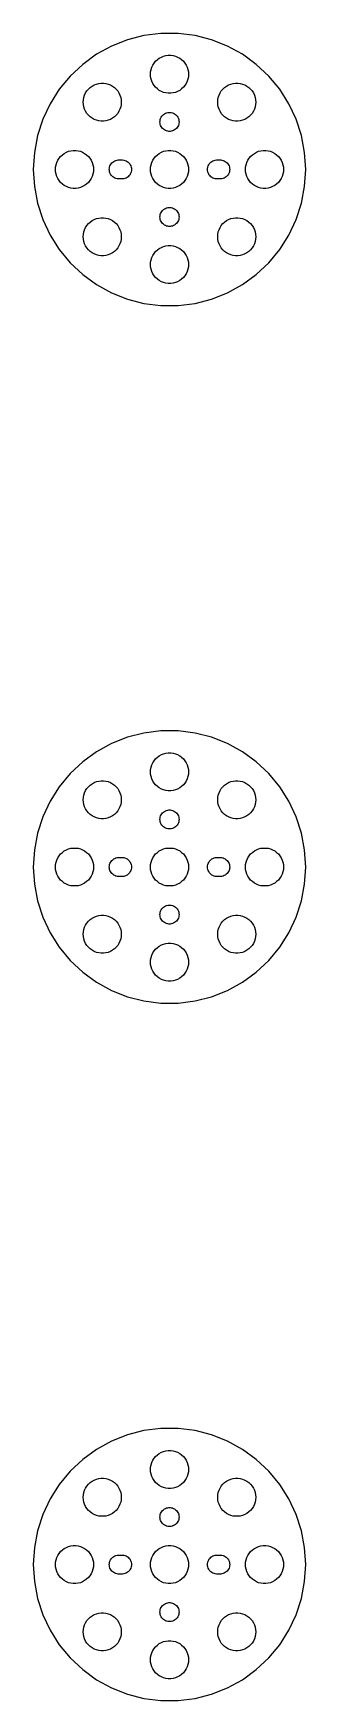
# Model space of a CAD drawing. Header units: metres. Extents: x -22 to 22, y -21 to 241.
import ezdxf

# ---------------------------------------------------------------- set-up
doc = ezdxf.new("R2010")
doc.units = ezdxf.units.M

msp = doc.modelspace()

# ---------------------------------------------------------------- linework, layer by layer
for p, q in [((-9.15425, 239.454), (-11.5203, 238.153)), ((-6.64386, 240.448), (-9.15425, 239.454)), ((-4.02869, 241.119), (-6.64386, 240.448)), ((-1.34999, 241.458), (-4.02869, 241.119)), ((1.34999, 241.458), (-1.34999, 241.458)), ((4.02869, 241.119), (1.34999, 241.458)), ((6.64386, 240.448), (4.02869, 241.119)), ((9.15425, 239.454), (6.64386, 240.448)), ((11.5203, 238.153), (9.15425, 239.454)), ((-11.5203, 238.153), (-13.7046, 236.566)), ((-2.62891, 236.445), (-2.42705, 236.763)), ((-2.42705, 236.763), (-2.1869, 237.054)), ((-2.1869, 237.054), (-1.91226, 237.312)), ((-1.91226, 237.312), (-1.60747, 237.533)), ((-1.60747, 237.533), (-1.27733, 237.714)), ((-1.27733, 237.714), (-0.927048, 237.853)), ((-0.927048, 237.853), (-0.562134, 237.947)), ((-0.562134, 237.947), (-0.18837, 237.994)), ((-0.18837, 237.994), (0.18837, 237.994)), ((0.18837, 237.994), (0.562134, 237.947)), ((0.562134, 237.947), (0.927048, 237.853)), ((0.927048, 237.853), (1.27733, 237.714)), ((1.27733, 237.714), (1.60747, 237.533)), ((1.60747, 237.533), (1.91226, 237.312)), ((1.91226, 237.312), (2.1869, 237.054)), ((2.1869, 237.054), (2.42705, 236.763)), ((2.42705, 236.763), (2.62891, 236.445)), ((13.7046, 236.566), (11.5203, 238.153)), ((-15.6728, 234.718), (-17.3939, 232.637)), ((-13.7046, 236.566), (-15.6728, 234.718)), ((-3, 235), (-2.97633, 235.376)), ((-2.97633, 234.624), (-3, 235)), ((-2.97633, 235.376), (-2.90575, 235.746)), ((-2.90575, 234.254), (-2.97633, 234.624)), ((-2.90575, 235.746), (-2.78932, 236.104)), ((-2.78932, 233.896), (-2.90575, 234.254)), ((-2.78932, 236.104), (-2.62891, 236.445)), ((2.62891, 236.445), (2.78932, 236.104)), ((2.78932, 236.104), (2.90575, 235.746)), ((2.90575, 234.254), (2.78932, 233.896)), ((2.90575, 235.746), (2.97633, 235.376)), ((2.97633, 234.624), (2.90575, 234.254)), ((2.97633, 235.376), (3, 235)), ((3, 235), (2.97633, 234.624)), ((15.6728, 234.718), (13.7046, 236.566)), ((17.3939, 232.637), (15.6728, 234.718)), ((-17.3939, 232.637), (-18.8406, 230.358)), ((-13.5127, 231.353), (-13.3963, 231.711)), ((-13.3963, 231.711), (-13.2359, 232.052)), ((-13.2359, 232.052), (-13.034, 232.37)), ((-13.034, 232.37), (-12.7939, 232.661)), ((-12.7939, 232.661), (-12.5193, 232.919)), ((-12.5193, 232.919), (-12.2145, 233.14)), ((-12.2145, 233.14), (-11.8843, 233.321)), ((-11.8843, 233.321), (-11.534, 233.46)), ((-11.534, 233.46), (-11.1691, 233.554)), ((-11.1691, 233.554), (-10.7954, 233.601)), ((-10.7954, 233.601), (-10.4186, 233.601)), ((-10.4186, 233.601), (-10.0448, 233.554)), ((-10.0448, 233.554), (-9.67995, 233.46)), ((-9.67995, 233.46), (-9.32965, 233.321)), ((-9.32965, 233.321), (-8.99951, 233.14)), ((-8.99951, 233.14), (-8.69472, 232.919)), ((-8.69472, 232.919), (-8.42009, 232.661)), ((-8.42009, 232.661), (-8.17995, 232.37)), ((-8.17995, 232.37), (-7.97807, 232.052)), ((-7.97807, 232.052), (-7.81766, 231.711)), ((-7.81766, 231.711), (-7.70125, 231.353)), ((-2.62891, 233.555), (-2.78932, 233.896)), ((-2.42705, 233.237), (-2.62891, 233.555)), ((-2.1869, 232.946), (-2.42705, 233.237)), ((-1.91226, 232.688), (-2.1869, 232.946)), ((-1.60747, 232.467), (-1.91226, 232.688)), ((-1.27733, 232.286), (-1.60747, 232.467)), ((-0.927048, 232.147), (-1.27733, 232.286)), ((-0.562134, 232.053), (-0.927048, 232.147)), ((-0.18837, 232.006), (-0.562134, 232.053)), ((0.18837, 232.006), (-0.18837, 232.006)), ((0.562134, 232.053), (0.18837, 232.006)), ((0.927048, 232.147), (0.562134, 232.053)), ((1.27733, 232.286), (0.927048, 232.147)), ((1.60747, 232.467), (1.27733, 232.286)), ((1.91226, 232.688), (1.60747, 232.467)), ((2.1869, 232.946), (1.91226, 232.688)), ((2.42705, 233.237), (2.1869, 232.946)), ((2.62891, 233.555), (2.42705, 233.237)), ((2.78932, 233.896), (2.62891, 233.555)), ((7.70125, 231.353), (7.81766, 231.711)), ((7.81766, 231.711), (7.97807, 232.052)), ((7.97807, 232.052), (8.17995, 232.37)), ((8.17995, 232.37), (8.42009, 232.661)), ((8.42009, 232.661), (8.69472, 232.919)), ((8.69472, 232.919), (8.99951, 233.14)), ((8.99951, 233.14), (9.32965, 233.321)), ((9.32965, 233.321), (9.67995, 233.46)), ((9.67995, 233.46), (10.0448, 233.554)), ((10.0448, 233.554), (10.4186, 233.601)), ((10.4186, 233.601), (10.7954, 233.601)), ((10.7954, 233.601), (11.1691, 233.554)), ((11.1691, 233.554), (11.534, 233.46)), ((11.534, 233.46), (11.8843, 233.321)), ((11.8843, 233.321), (12.2145, 233.14)), ((12.2145, 233.14), (12.5193, 232.919)), ((12.5193, 232.919), (12.7939, 232.661)), ((12.7939, 232.661), (13.034, 232.37)), ((13.034, 232.37), (13.2359, 232.052)), ((13.2359, 232.052), (13.3963, 231.711)), ((13.3963, 231.711), (13.5127, 231.353)), ((18.8406, 230.358), (17.3939, 232.637)), ((-18.8406, 230.358), (-19.9902, 227.915)), ((-13.607, 230.607), (-13.5833, 230.983)), ((-13.5833, 230.231), (-13.607, 230.607)), ((-13.5833, 230.983), (-13.5127, 231.353)), ((-13.5127, 229.861), (-13.5833, 230.231)), ((-13.3963, 229.503), (-13.5127, 229.861)), ((-13.2359, 229.162), (-13.3963, 229.503)), ((-13.034, 228.844), (-13.2359, 229.162)), ((-12.7939, 228.553), (-13.034, 228.844)), ((-8.17995, 228.844), (-8.42009, 228.553)), ((-7.97807, 229.162), (-8.17995, 228.844)), ((-7.81766, 229.503), (-7.97807, 229.162)), ((-7.70125, 229.861), (-7.81766, 229.503)), ((-7.70125, 231.353), (-7.63065, 230.983)), ((-7.63065, 230.231), (-7.70125, 229.861)), ((-7.63065, 230.983), (-7.60699, 230.607)), ((-7.60699, 230.607), (-7.63065, 230.231)), ((-0.956131, 228.656), (-0.803726, 228.766)), ((-0.803726, 228.766), (-0.638657, 228.857)), ((-0.638657, 228.857), (-0.463516, 228.927)), ((-0.463516, 228.927), (-0.281067, 228.973)), ((-0.281067, 228.973), (-0.094177, 228.997)), ((-0.094177, 228.997), (0.094177, 228.997)), ((0.094177, 228.997), (0.281067, 228.973)), ((0.281067, 228.973), (0.463516, 228.927)), ((0.463516, 228.927), (0.638657, 228.857)), ((0.638657, 228.857), (0.803726, 228.766)), ((0.803726, 228.766), (0.956131, 228.656)), ((7.60699, 230.607), (7.63065, 230.983)), ((7.63065, 230.231), (7.60699, 230.607)), ((7.63065, 230.983), (7.70125, 231.353)), ((7.70125, 229.861), (7.63065, 230.231)), ((7.81766, 229.503), (7.70125, 229.861)), ((7.97807, 229.162), (7.81766, 229.503)), ((8.17995, 228.844), (7.97807, 229.162)), ((8.42009, 228.553), (8.17995, 228.844)), ((13.034, 228.844), (12.7939, 228.553)), ((13.2359, 229.162), (13.034, 228.844)), ((13.3963, 229.503), (13.2359, 229.162)), ((13.5127, 229.861), (13.3963, 229.503)), ((13.5127, 231.353), (13.5833, 230.983)), ((13.5833, 230.231), (13.5127, 229.861)), ((13.5833, 230.983), (13.607, 230.607)), ((13.607, 230.607), (13.5833, 230.231)), ((19.9902, 227.915), (18.8406, 230.358)), ((-19.9902, 227.915), (-20.8245, 225.347)), ((-12.5193, 228.295), (-12.7939, 228.553)), ((-12.2145, 228.074), (-12.5193, 228.295)), ((-11.8843, 227.893), (-12.2145, 228.074)), ((-11.534, 227.754), (-11.8843, 227.893)), ((-11.1691, 227.66), (-11.534, 227.754)), ((-10.7954, 227.613), (-11.1691, 227.66)), ((-10.4186, 227.613), (-10.7954, 227.613)), ((-10.0448, 227.66), (-10.4186, 227.613)), ((-9.67995, 227.754), (-10.0448, 227.66)), ((-9.32965, 227.893), (-9.67995, 227.754)), ((-8.99951, 228.074), (-9.32965, 227.893)), ((-8.69472, 228.295), (-8.99951, 228.074)), ((-8.42009, 228.553), (-8.69472, 228.295)), ((-1.5, 227.5), (-1.48816, 227.688)), ((-1.48816, 227.312), (-1.5, 227.5)), ((-1.48816, 227.688), (-1.45287, 227.873)), ((-1.45287, 227.127), (-1.48816, 227.312)), ((-1.45287, 227.873), (-1.39465, 228.052)), ((-1.39465, 226.948), (-1.45287, 227.127)), ((-1.39465, 228.052), (-1.31445, 228.223)), ((-1.31445, 226.777), (-1.39465, 226.948)), ((-1.31445, 228.223), (-1.21352, 228.382)), ((-1.21352, 226.618), (-1.31445, 226.777)), ((-1.21352, 228.382), (-1.09344, 228.527)), ((-1.09344, 226.473), (-1.21352, 226.618)), ((-1.09344, 228.527), (-0.956131, 228.656)), ((-0.956131, 226.344), (-1.09344, 226.473)), ((-0.803726, 226.234), (-0.956131, 226.344)), ((-0.638657, 226.143), (-0.803726, 226.234)), ((-0.463516, 226.073), (-0.638657, 226.143)), ((0.638657, 226.143), (0.463516, 226.073)), ((0.803726, 226.234), (0.638657, 226.143)), ((0.956131, 226.344), (0.803726, 226.234)), ((0.956131, 228.656), (1.09344, 228.527)), ((1.09344, 226.473), (0.956131, 226.344)), ((1.09344, 228.527), (1.21352, 228.382)), ((1.21352, 226.618), (1.09344, 226.473)), ((1.21352, 228.382), (1.31445, 228.223)), ((1.31445, 226.777), (1.21352, 226.618)), ((1.31445, 228.223), (1.39465, 228.052)), ((1.39465, 226.948), (1.31445, 226.777)), ((1.39465, 228.052), (1.45287, 227.873)), ((1.45287, 227.127), (1.39465, 226.948)), ((1.45287, 227.873), (1.48816, 227.688)), ((1.48816, 227.312), (1.45287, 227.127)), ((1.48816, 227.688), (1.5, 227.5)), ((1.5, 227.5), (1.48816, 227.312)), ((8.69472, 228.295), (8.42009, 228.553)), ((8.99951, 228.074), (8.69472, 228.295)), ((9.32965, 227.893), (8.99951, 228.074)), ((9.67995, 227.754), (9.32965, 227.893)), ((10.0448, 227.66), (9.67995, 227.754)), ((10.4186, 227.613), (10.0448, 227.66)), ((10.7954, 227.613), (10.4186, 227.613)), ((11.1691, 227.66), (10.7954, 227.613)), ((11.534, 227.754), (11.1691, 227.66)), ((11.8843, 227.893), (11.534, 227.754)), ((12.2145, 228.074), (11.8843, 227.893)), ((12.5193, 228.295), (12.2145, 228.074)), ((12.7939, 228.553), (12.5193, 228.295)), ((20.8245, 225.347), (19.9902, 227.915)), ((-20.8245, 225.347), (-21.3305, 222.695)), ((-0.281067, 226.027), (-0.463516, 226.073)), ((-0.094177, 226.003), (-0.281067, 226.027)), ((0.094177, 226.003), (-0.094177, 226.003)), ((0.281067, 226.027), (0.094177, 226.003)), ((0.463516, 226.073), (0.281067, 226.027)), ((21.3305, 222.695), (20.8245, 225.347)), ((-21.3305, 222.695), (-21.5, 220)), ((-17.9057, 220.746), (-17.7893, 221.104)), ((-17.7893, 221.104), (-17.6289, 221.445)), ((-17.6289, 221.445), (-17.427, 221.763)), ((-17.427, 221.763), (-17.1869, 222.054)), ((-17.1869, 222.054), (-16.9123, 222.312)), ((-16.9123, 222.312), (-16.6075, 222.533)), ((-16.6075, 222.533), (-16.2773, 222.714)), ((-16.2773, 222.714), (-15.927, 222.853)), ((-15.927, 222.853), (-15.5621, 222.947)), ((-15.5621, 222.947), (-15.1884, 222.994)), ((-15.1884, 222.994), (-14.8116, 222.994)), ((-14.8116, 222.994), (-14.4379, 222.947)), ((-14.4379, 222.947), (-14.0729, 222.853)), ((-14.0729, 222.853), (-13.7227, 222.714)), ((-13.7227, 222.714), (-13.3925, 222.533)), ((-13.3925, 222.533), (-13.0877, 222.312)), ((-13.0877, 222.312), (-12.8131, 222.054)), ((-12.8131, 222.054), (-12.5729, 221.763)), ((-12.5729, 221.763), (-12.3711, 221.445)), ((-12.3711, 221.445), (-12.2107, 221.104)), ((-12.2107, 221.104), (-12.0942, 220.746)), ((-9.31445, 220.723), (-9.21352, 220.882)), ((-9.21352, 220.882), (-9.09344, 221.027)), ((-9.09344, 221.027), (-8.95613, 221.156)), ((-8.95613, 221.156), (-8.80373, 221.266)), ((-8.80373, 221.266), (-8.63866, 221.357)), ((-8.63866, 221.357), (-8.46352, 221.427)), ((-8.46352, 221.427), (-8.28107, 221.473)), ((-8.28107, 221.473), (-8.09418, 221.497)), ((-8.09418, 221.497), (-7.40581, 221.497)), ((-7.40581, 221.497), (-7.21892, 221.473)), ((-7.21892, 221.473), (-7.03647, 221.427)), ((-7.03647, 221.427), (-6.86133, 221.357)), ((-6.86133, 221.357), (-6.69626, 221.266)), ((-6.69626, 221.266), (-6.54385, 221.156)), ((-6.54385, 221.156), (-6.40654, 221.027)), ((-6.40654, 221.027), (-6.28647, 220.882)), ((-6.28647, 220.882), (-6.18553, 220.723)), ((-2.90575, 220.746), (-2.78932, 221.104)), ((-2.78932, 221.104), (-2.62891, 221.445)), ((-2.62891, 221.445), (-2.42705, 221.763)), ((-2.42705, 221.763), (-2.1869, 222.054)), ((-2.1869, 222.054), (-1.91226, 222.312)), ((-1.91226, 222.312), (-1.60747, 222.533)), ((-1.60747, 222.533), (-1.27733, 222.714)), ((-1.27733, 222.714), (-0.927048, 222.853)), ((-0.927048, 222.853), (-0.562134, 222.947)), ((-0.562134, 222.947), (-0.18837, 222.994)), ((-0.18837, 222.994), (0.18837, 222.994)), ((0.18837, 222.994), (0.562134, 222.947)), ((0.562134, 222.947), (0.927048, 222.853)), ((0.927048, 222.853), (1.27733, 222.714)), ((1.27733, 222.714), (1.60747, 222.533)), ((1.60747, 222.533), (1.91226, 222.312)), ((1.91226, 222.312), (2.1869, 222.054)), ((2.1869, 222.054), (2.42705, 221.763)), ((2.42705, 221.763), (2.62891, 221.445)), ((2.62891, 221.445), (2.78932, 221.104)), ((2.78932, 221.104), (2.90575, 220.746)), ((6.18553, 220.723), (6.28647, 220.882)), ((6.28647, 220.882), (6.40654, 221.027)), ((6.40654, 221.027), (6.54385, 221.156)), ((6.54385, 221.156), (6.69626, 221.266)), ((6.69626, 221.266), (6.86133, 221.357)), ((6.86133, 221.357), (7.03647, 221.427)), ((7.03647, 221.427), (7.21892, 221.473)), ((7.21892, 221.473), (7.40581, 221.497)), ((7.40581, 221.497), (8.09418, 221.497)), ((8.09418, 221.497), (8.28107, 221.473)), ((8.28107, 221.473), (8.46352, 221.427)), ((8.46352, 221.427), (8.63866, 221.357)), ((8.63866, 221.357), (8.80373, 221.266)), ((8.80373, 221.266), (8.95613, 221.156)), ((8.95613, 221.156), (9.09344, 221.027)), ((9.09344, 221.027), (9.21352, 220.882)), ((9.21352, 220.882), (9.31445, 220.723)), ((12.0942, 220.746), (12.2107, 221.104)), ((12.2107, 221.104), (12.3711, 221.445)), ((12.3711, 221.445), (12.5729, 221.763)), ((12.5729, 221.763), (12.8131, 222.054)), ((12.8131, 222.054), (13.0877, 222.312)), ((13.0877, 222.312), (13.3925, 222.533)), ((13.3925, 222.533), (13.7227, 222.714)), ((13.7227, 222.714), (14.0729, 222.853)), ((14.0729, 222.853), (14.4379, 222.947)), ((14.4379, 222.947), (14.8116, 222.994)), ((14.8116, 222.994), (15.1884, 222.994)), ((15.1884, 222.994), (15.5621, 222.947)), ((15.5621, 222.947), (15.927, 222.853)), ((15.927, 222.853), (16.2773, 222.714)), ((16.2773, 222.714), (16.6075, 222.533)), ((16.6075, 222.533), (16.9123, 222.312)), ((16.9123, 222.312), (17.1869, 222.054)), ((17.1869, 222.054), (17.427, 221.763)), ((17.427, 221.763), (17.6289, 221.445)), ((17.6289, 221.445), (17.7893, 221.104)), ((17.7893, 221.104), (17.9057, 220.746)), ((21.5, 220), (21.3305, 222.695)), ((-21.5, 220), (-21.3305, 217.305)), ((-18, 220), (-17.9763, 220.376)), ((-17.9763, 219.624), (-18, 220)), ((-17.9763, 220.376), (-17.9057, 220.746)), ((-17.9057, 219.254), (-17.9763, 219.624)), ((-17.7893, 218.896), (-17.9057, 219.254)), ((-17.6289, 218.555), (-17.7893, 218.896)), ((-17.427, 218.237), (-17.6289, 218.555)), ((-17.1869, 217.946), (-17.427, 218.237)), ((-12.5729, 218.237), (-12.8131, 217.946)), ((-12.3711, 218.555), (-12.5729, 218.237)), ((-12.2107, 218.896), (-12.3711, 218.555)), ((-12.0942, 219.254), (-12.2107, 218.896)), ((-12.0942, 220.746), (-12.0237, 220.376)), ((-12.0237, 219.624), (-12.0942, 219.254)), ((-12.0237, 220.376), (-12, 220)), ((-12, 220), (-12.0237, 219.624)), ((-9.5, 220), (-9.48816, 220.188)), ((-9.48816, 219.812), (-9.5, 220)), ((-9.48816, 220.188), (-9.45287, 220.373)), ((-9.45287, 219.627), (-9.48816, 219.812)), ((-9.45287, 220.373), (-9.39465, 220.552)), ((-9.39465, 219.448), (-9.45287, 219.627)), ((-9.39465, 220.552), (-9.31445, 220.723)), ((-9.31445, 219.277), (-9.39465, 219.448)), ((-9.21352, 219.118), (-9.31445, 219.277)), ((-9.09344, 218.973), (-9.21352, 219.118)), ((-8.95613, 218.844), (-9.09344, 218.973)), ((-8.80373, 218.734), (-8.95613, 218.844)), ((-8.63866, 218.643), (-8.80373, 218.734)), ((-8.46352, 218.573), (-8.63866, 218.643)), ((-8.28107, 218.527), (-8.46352, 218.573)), ((-8.09418, 218.503), (-8.28107, 218.527)), ((-7.40581, 218.503), (-8.09418, 218.503)), ((-7.21892, 218.527), (-7.40581, 218.503)), ((-7.03647, 218.573), (-7.21892, 218.527)), ((-6.86133, 218.643), (-7.03647, 218.573)), ((-6.69626, 218.734), (-6.86133, 218.643)), ((-6.54385, 218.844), (-6.69626, 218.734)), ((-6.40654, 218.973), (-6.54385, 218.844)), ((-6.28647, 219.118), (-6.40654, 218.973)), ((-6.18553, 219.277), (-6.28647, 219.118)), ((-6.18553, 220.723), (-6.10533, 220.552)), ((-6.10533, 219.448), (-6.18553, 219.277)), ((-6.10533, 220.552), (-6.04712, 220.373)), ((-6.04712, 219.627), (-6.10533, 219.448)), ((-6.04712, 220.373), (-6.01183, 220.188)), ((-6.01183, 219.812), (-6.04712, 219.627)), ((-6.01183, 220.188), (-6, 220)), ((-6, 220), (-6.01183, 219.812)), ((-3, 220), (-2.97633, 220.376)), ((-2.97633, 219.624), (-3, 220)), ((-2.97633, 220.376), (-2.90575, 220.746)), ((-2.90575, 219.254), (-2.97633, 219.624)), ((-2.78932, 218.896), (-2.90575, 219.254)), ((-2.62891, 218.555), (-2.78932, 218.896)), ((-2.42705, 218.237), (-2.62891, 218.555)), ((-2.1869, 217.946), (-2.42705, 218.237)), ((2.42705, 218.237), (2.1869, 217.946)), ((2.62891, 218.555), (2.42705, 218.237)), ((2.78932, 218.896), (2.62891, 218.555)), ((2.90575, 219.254), (2.78932, 218.896)), ((2.90575, 220.746), (2.97633, 220.376)), ((2.97633, 219.624), (2.90575, 219.254)), ((2.97633, 220.376), (3, 220)), ((3, 220), (2.97633, 219.624)), ((6, 220), (6.01183, 220.188)), ((6.01183, 219.812), (6, 220)), ((6.01183, 220.188), (6.04712, 220.373)), ((6.04712, 219.627), (6.01183, 219.812)), ((6.04712, 220.373), (6.10533, 220.552)), ((6.10533, 219.448), (6.04712, 219.627)), ((6.10533, 220.552), (6.18553, 220.723)), ((6.18553, 219.277), (6.10533, 219.448)), ((6.28647, 219.118), (6.18553, 219.277)), ((6.40654, 218.973), (6.28647, 219.118)), ((6.54385, 218.844), (6.40654, 218.973)), ((6.69626, 218.734), (6.54385, 218.844)), ((6.86133, 218.643), (6.69626, 218.734)), ((7.03647, 218.573), (6.86133, 218.643)), ((7.21892, 218.527), (7.03647, 218.573)), ((7.40581, 218.503), (7.21892, 218.527)), ((8.09418, 218.503), (7.40581, 218.503)), ((8.28107, 218.527), (8.09418, 218.503)), ((8.46352, 218.573), (8.28107, 218.527)), ((8.63866, 218.643), (8.46352, 218.573)), ((8.80373, 218.734), (8.63866, 218.643)), ((8.95613, 218.844), (8.80373, 218.734)), ((9.09344, 218.973), (8.95613, 218.844)), ((9.21352, 219.118), (9.09344, 218.973)), ((9.31445, 219.277), (9.21352, 219.118)), ((9.31445, 220.723), (9.39465, 220.552)), ((9.39465, 219.448), (9.31445, 219.277)), ((9.39465, 220.552), (9.45287, 220.373)), ((9.45287, 219.627), (9.39465, 219.448)), ((9.45287, 220.373), (9.48816, 220.188)), ((9.48816, 219.812), (9.45287, 219.627)), ((9.48816, 220.188), (9.5, 220)), ((9.5, 220), (9.48816, 219.812)), ((12, 220), (12.0237, 220.376)), ((12.0237, 219.624), (12, 220)), ((12.0237, 220.376), (12.0942, 220.746)), ((12.0942, 219.254), (12.0237, 219.624)), ((12.2107, 218.896), (12.0942, 219.254)), ((12.3711, 218.555), (12.2107, 218.896)), ((12.5729, 218.237), (12.3711, 218.555)), ((12.8131, 217.946), (12.5729, 218.237)), ((17.427, 218.237), (17.1869, 217.946)), ((17.6289, 218.555), (17.427, 218.237)), ((17.7893, 218.896), (17.6289, 218.555)), ((17.9057, 219.254), (17.7893, 218.896)), ((17.9057, 220.746), (17.9763, 220.376)), ((17.9763, 219.624), (17.9057, 219.254)), ((17.9763, 220.376), (18, 220)), ((18, 220), (17.9763, 219.624)), ((21.3305, 217.305), (21.5, 220)), ((-21.3305, 217.305), (-20.8245, 214.653)), ((-16.9123, 217.688), (-17.1869, 217.946)), ((-16.6075, 217.467), (-16.9123, 217.688)), ((-16.2773, 217.286), (-16.6075, 217.467)), ((-15.927, 217.147), (-16.2773, 217.286)), ((-15.5621, 217.053), (-15.927, 217.147)), ((-15.1884, 217.006), (-15.5621, 217.053)), ((-14.8116, 217.006), (-15.1884, 217.006)), ((-14.4379, 217.053), (-14.8116, 217.006)), ((-14.0729, 217.147), (-14.4379, 217.053)), ((-13.7227, 217.286), (-14.0729, 217.147)), ((-13.3925, 217.467), (-13.7227, 217.286)), ((-13.0877, 217.688), (-13.3925, 217.467)), ((-12.8131, 217.946), (-13.0877, 217.688)), ((-1.91226, 217.688), (-2.1869, 217.946)), ((-1.60747, 217.467), (-1.91226, 217.688)), ((-1.27733, 217.286), (-1.60747, 217.467)), ((-0.927048, 217.147), (-1.27733, 217.286)), ((-0.562134, 217.053), (-0.927048, 217.147)), ((-0.18837, 217.006), (-0.562134, 217.053)), ((0.18837, 217.006), (-0.18837, 217.006)), ((0.562134, 217.053), (0.18837, 217.006)), ((0.927048, 217.147), (0.562134, 217.053)), ((1.27733, 217.286), (0.927048, 217.147)), ((1.60747, 217.467), (1.27733, 217.286)), ((1.91226, 217.688), (1.60747, 217.467)), ((2.1869, 217.946), (1.91226, 217.688)), ((13.0877, 217.688), (12.8131, 217.946)), ((13.3925, 217.467), (13.0877, 217.688)), ((13.7227, 217.286), (13.3925, 217.467)), ((14.0729, 217.147), (13.7227, 217.286)), ((14.4379, 217.053), (14.0729, 217.147)), ((14.8116, 217.006), (14.4379, 217.053)), ((15.1884, 217.006), (14.8116, 217.006)), ((15.5621, 217.053), (15.1884, 217.006)), ((15.927, 217.147), (15.5621, 217.053)), ((16.2773, 217.286), (15.927, 217.147)), ((16.6075, 217.467), (16.2773, 217.286)), ((16.9123, 217.688), (16.6075, 217.467)), ((17.1869, 217.946), (16.9123, 217.688)), ((20.8245, 214.653), (21.3305, 217.305)), ((-20.8245, 214.653), (-19.9902, 212.085)), ((-1.45287, 212.873), (-1.39465, 213.052)), ((-1.39465, 213.052), (-1.31445, 213.223)), ((-1.31445, 213.223), (-1.21352, 213.382)), ((-1.21352, 213.382), (-1.09344, 213.527)), ((-1.09344, 213.527), (-0.956131, 213.656)), ((-0.956131, 213.656), (-0.803726, 213.766)), ((-0.803726, 213.766), (-0.638657, 213.857)), ((-0.638657, 213.857), (-0.463516, 213.927)), ((-0.463516, 213.927), (-0.281067, 213.973)), ((-0.281067, 213.973), (-0.094177, 213.997)), ((-0.094177, 213.997), (0.094177, 213.997)), ((0.094177, 213.997), (0.281067, 213.973)), ((0.281067, 213.973), (0.463516, 213.927)), ((0.463516, 213.927), (0.638657, 213.857)), ((0.638657, 213.857), (0.803726, 213.766)), ((0.803726, 213.766), (0.956131, 213.656)), ((0.956131, 213.656), (1.09344, 213.527)), ((1.09344, 213.527), (1.21352, 213.382)), ((1.21352, 213.382), (1.31445, 213.223)), ((1.31445, 213.223), (1.39465, 213.052)), ((1.39465, 213.052), (1.45287, 212.873)), ((19.9902, 212.085), (20.8245, 214.653)), ((-19.9902, 212.085), (-18.8406, 209.642)), ((-13.5127, 210.139), (-13.3963, 210.497)), ((-13.3963, 210.497), (-13.2359, 210.838)), ((-13.2359, 210.838), (-13.034, 211.156)), ((-13.034, 211.156), (-12.7939, 211.447)), ((-12.7939, 211.447), (-12.5193, 211.705)), ((-12.5193, 211.705), (-12.2145, 211.926)), ((-12.2145, 211.926), (-11.8843, 212.107)), ((-11.8843, 212.107), (-11.534, 212.246)), ((-11.534, 212.246), (-11.1691, 212.34)), ((-11.1691, 212.34), (-10.7954, 212.387)), ((-10.7954, 212.387), (-10.4186, 212.387)), ((-10.4186, 212.387), (-10.0448, 212.34)), ((-10.0448, 212.34), (-9.67995, 212.246)), ((-9.67995, 212.246), (-9.32965, 212.107)), ((-9.32965, 212.107), (-8.99951, 211.926)), ((-8.99951, 211.926), (-8.69472, 211.705)), ((-8.69472, 211.705), (-8.42009, 211.447)), ((-8.42009, 211.447), (-8.17995, 211.156)), ((-8.17995, 211.156), (-7.97807, 210.838)), ((-7.97807, 210.838), (-7.81766, 210.497)), ((-7.81766, 210.497), (-7.70125, 210.139)), ((-1.5, 212.5), (-1.48816, 212.688)), ((-1.48816, 212.312), (-1.5, 212.5)), ((-1.48816, 212.688), (-1.45287, 212.873)), ((-1.45287, 212.127), (-1.48816, 212.312)), ((-1.39465, 211.948), (-1.45287, 212.127)), ((-1.31445, 211.777), (-1.39465, 211.948)), ((-1.21352, 211.618), (-1.31445, 211.777)), ((-1.09344, 211.473), (-1.21352, 211.618)), ((-0.956131, 211.344), (-1.09344, 211.473)), ((-0.803726, 211.234), (-0.956131, 211.344)), ((-0.638657, 211.143), (-0.803726, 211.234)), ((-0.463516, 211.073), (-0.638657, 211.143)), ((-0.281067, 211.027), (-0.463516, 211.073)), ((-0.094177, 211.003), (-0.281067, 211.027)), ((0.094177, 211.003), (-0.094177, 211.003)), ((0.281067, 211.027), (0.094177, 211.003)), ((0.463516, 211.073), (0.281067, 211.027)), ((0.638657, 211.143), (0.463516, 211.073)), ((0.803726, 211.234), (0.638657, 211.143)), ((0.956131, 211.344), (0.803726, 211.234)), ((1.09344, 211.473), (0.956131, 211.344)), ((1.21352, 211.618), (1.09344, 211.473)), ((1.31445, 211.777), (1.21352, 211.618)), ((1.39465, 211.948), (1.31445, 211.777)), ((1.45287, 212.127), (1.39465, 211.948)), ((1.45287, 212.873), (1.48816, 212.688)), ((1.48816, 212.312), (1.45287, 212.127)), ((1.48816, 212.688), (1.5, 212.5)), ((1.5, 212.5), (1.48816, 212.312)), ((7.70125, 210.139), (7.81766, 210.497)), ((7.81766, 210.497), (7.97807, 210.838)), ((7.97807, 210.838), (8.17995, 211.156)), ((8.17995, 211.156), (8.42009, 211.447)), ((8.42009, 211.447), (8.69472, 211.705)), ((8.69472, 211.705), (8.99951, 211.926)), ((8.99951, 211.926), (9.32965, 212.107)), ((9.32965, 212.107), (9.67995, 212.246)), ((9.67995, 212.246), (10.0448, 212.34)), ((10.0448, 212.34), (10.4186, 212.387)), ((10.4186, 212.387), (10.7954, 212.387)), ((10.7954, 212.387), (11.1691, 212.34)), ((11.1691, 212.34), (11.534, 212.246)), ((11.534, 212.246), (11.8843, 212.107)), ((11.8843, 212.107), (12.2145, 211.926)), ((12.2145, 211.926), (12.5193, 211.705)), ((12.5193, 211.705), (12.7939, 211.447)), ((12.7939, 211.447), (13.034, 211.156)), ((13.034, 211.156), (13.2359, 210.838)), ((13.2359, 210.838), (13.3963, 210.497)), ((13.3963, 210.497), (13.5127, 210.139)), ((18.8406, 209.642), (19.9902, 212.085)), ((-18.8406, 209.642), (-17.3939, 207.363)), ((-13.607, 209.393), (-13.5833, 209.769)), ((-13.5833, 209.017), (-13.607, 209.393)), ((-13.5833, 209.769), (-13.5127, 210.139)), ((-13.5127, 208.647), (-13.5833, 209.017)), ((-13.3963, 208.289), (-13.5127, 208.647)), ((-13.2359, 207.948), (-13.3963, 208.289)), ((-13.034, 207.63), (-13.2359, 207.948)), ((-7.97807, 207.948), (-8.17995, 207.63)), ((-7.81766, 208.289), (-7.97807, 207.948)), ((-7.70125, 208.647), (-7.81766, 208.289)), ((-7.70125, 210.139), (-7.63065, 209.769)), ((-7.63065, 209.017), (-7.70125, 208.647)), ((-7.63065, 209.769), (-7.60699, 209.393)), ((-7.60699, 209.393), (-7.63065, 209.017)), ((-1.60747, 207.533), (-1.27733, 207.714)), ((-1.27733, 207.714), (-0.927048, 207.853)), ((-0.927048, 207.853), (-0.562134, 207.947)), ((-0.562134, 207.947), (-0.18837, 207.994)), ((-0.18837, 207.994), (0.18837, 207.994)), ((0.18837, 207.994), (0.562134, 207.947)), ((0.562134, 207.947), (0.927048, 207.853)), ((0.927048, 207.853), (1.27733, 207.714)), ((1.27733, 207.714), (1.60747, 207.533)), ((7.60699, 209.393), (7.63065, 209.769)), ((7.63065, 209.017), (7.60699, 209.393)), ((7.63065, 209.769), (7.70125, 210.139)), ((7.70125, 208.647), (7.63065, 209.017)), ((7.81766, 208.289), (7.70125, 208.647)), ((7.97807, 207.948), (7.81766, 208.289)), ((8.17995, 207.63), (7.97807, 207.948)), ((13.2359, 207.948), (13.034, 207.63)), ((13.3963, 208.289), (13.2359, 207.948)), ((13.5127, 208.647), (13.3963, 208.289)), ((13.5127, 210.139), (13.5833, 209.769)), ((13.5833, 209.017), (13.5127, 208.647)), ((13.5833, 209.769), (13.607, 209.393)), ((13.607, 209.393), (13.5833, 209.017)), ((17.3939, 207.363), (18.8406, 209.642)), ((-17.3939, 207.363), (-15.6728, 205.282)), ((-15.6728, 205.282), (-13.7046, 203.434)), ((-12.7939, 207.339), (-13.034, 207.63)), ((-12.5193, 207.081), (-12.7939, 207.339)), ((-12.2145, 206.86), (-12.5193, 207.081)), ((-11.8843, 206.679), (-12.2145, 206.86)), ((-11.534, 206.54), (-11.8843, 206.679)), ((-11.1691, 206.446), (-11.534, 206.54)), ((-10.7954, 206.399), (-11.1691, 206.446)), ((-10.4186, 206.399), (-10.7954, 206.399)), ((-10.0448, 206.446), (-10.4186, 206.399)), ((-9.67995, 206.54), (-10.0448, 206.446)), ((-9.32965, 206.679), (-9.67995, 206.54)), ((-8.99951, 206.86), (-9.32965, 206.679)), ((-8.69472, 207.081), (-8.99951, 206.86)), ((-8.42009, 207.339), (-8.69472, 207.081)), ((-8.17995, 207.63), (-8.42009, 207.339)), ((-3, 205), (-2.97633, 205.376)), ((-2.97633, 205.376), (-2.90575, 205.746)), ((-2.90575, 205.746), (-2.78932, 206.104)), ((-2.78932, 206.104), (-2.62891, 206.445)), ((-2.62891, 206.445), (-2.42705, 206.763)), ((-2.42705, 206.763), (-2.1869, 207.054)), ((-2.1869, 207.054), (-1.91226, 207.312)), ((-1.91226, 207.312), (-1.60747, 207.533)), ((1.60747, 207.533), (1.91226, 207.312)), ((1.91226, 207.312), (2.1869, 207.054)), ((2.1869, 207.054), (2.42705, 206.763)), ((2.42705, 206.763), (2.62891, 206.445)), ((2.62891, 206.445), (2.78932, 206.104)), ((2.78932, 206.104), (2.90575, 205.746)), ((2.90575, 205.746), (2.97633, 205.376)), ((2.97633, 205.376), (3, 205)), ((8.42009, 207.339), (8.17995, 207.63)), ((8.69472, 207.081), (8.42009, 207.339)), ((8.99951, 206.86), (8.69472, 207.081)), ((9.32965, 206.679), (8.99951, 206.86)), ((9.67995, 206.54), (9.32965, 206.679)), ((10.0448, 206.446), (9.67995, 206.54)), ((10.4186, 206.399), (10.0448, 206.446)), ((10.7954, 206.399), (10.4186, 206.399)), ((11.1691, 206.446), (10.7954, 206.399)), ((11.534, 206.54), (11.1691, 206.446)), ((11.8843, 206.679), (11.534, 206.54)), ((12.2145, 206.86), (11.8843, 206.679)), ((12.5193, 207.081), (12.2145, 206.86)), ((12.7939, 207.339), (12.5193, 207.081)), ((13.034, 207.63), (12.7939, 207.339)), ((13.7046, 203.434), (15.6728, 205.282)), ((15.6728, 205.282), (17.3939, 207.363)), ((-13.7046, 203.434), (-11.5203, 201.847)), ((-2.97633, 204.624), (-3, 205)), ((-2.90575, 204.254), (-2.97633, 204.624)), ((-2.78932, 203.896), (-2.90575, 204.254)), ((-2.62891, 203.555), (-2.78932, 203.896)), ((-2.42705, 203.237), (-2.62891, 203.555)), ((-2.1869, 202.946), (-2.42705, 203.237)), ((-1.91226, 202.688), (-2.1869, 202.946)), ((-1.60747, 202.467), (-1.91226, 202.688)), ((-1.27733, 202.286), (-1.60747, 202.467)), ((1.60747, 202.467), (1.27733, 202.286)), ((1.91226, 202.688), (1.60747, 202.467)), ((2.1869, 202.946), (1.91226, 202.688)), ((2.42705, 203.237), (2.1869, 202.946)), ((2.62891, 203.555), (2.42705, 203.237)), ((2.78932, 203.896), (2.62891, 203.555)), ((2.90575, 204.254), (2.78932, 203.896)), ((2.97633, 204.624), (2.90575, 204.254)), ((3, 205), (2.97633, 204.624)), ((11.5203, 201.847), (13.7046, 203.434)), ((-11.5203, 201.847), (-9.15425, 200.546)), ((-9.15425, 200.546), (-6.64386, 199.552)), ((-0.927048, 202.147), (-1.27733, 202.286)), ((-0.562134, 202.053), (-0.927048, 202.147)), ((-0.18837, 202.006), (-0.562134, 202.053)), ((0.18837, 202.006), (-0.18837, 202.006)), ((0.562134, 202.053), (0.18837, 202.006)), ((0.927048, 202.147), (0.562134, 202.053)), ((1.27733, 202.286), (0.927048, 202.147)), ((6.64386, 199.552), (9.15425, 200.546)), ((9.15425, 200.546), (11.5203, 201.847)), ((-6.64386, 199.552), (-4.02869, 198.881)), ((-4.02869, 198.881), (-1.34999, 198.542)), ((-1.34999, 198.542), (1.34999, 198.542)), ((1.34999, 198.542), (4.02869, 198.881)), ((4.02869, 198.881), (6.64386, 199.552)), ((-1.34999, 131.458), (-4.02869, 131.119)), ((1.34999, 131.458), (-1.34999, 131.458)), ((4.02869, 131.119), (1.34999, 131.458)), ((-9.15425, 129.454), (-11.5203, 128.153)), ((-6.64386, 130.448), (-9.15425, 129.454)), ((-4.02869, 131.119), (-6.64386, 130.448)), ((6.64386, 130.448), (4.02869, 131.119)), ((9.15425, 129.454), (6.64386, 130.448)), ((11.5203, 128.153), (9.15425, 129.454)), ((-13.7046, 126.566), (-15.6728, 124.718)), ((-11.5203, 128.153), (-13.7046, 126.566)), ((-2.78932, 126.104), (-2.62891, 126.445)), ((-2.62891, 126.445), (-2.42705, 126.763)), ((-2.42705, 126.763), (-2.1869, 127.054)), ((-2.1869, 127.054), (-1.91226, 127.312)), ((-1.91226, 127.312), (-1.60747, 127.533)), ((-1.60747, 127.533), (-1.27733, 127.714)), ((-1.27733, 127.714), (-0.927048, 127.853)), ((-0.927048, 127.853), (-0.562134, 127.947)), ((-0.562134, 127.947), (-0.18837, 127.994)), ((-0.18837, 127.994), (0.18837, 127.994)), ((0.18837, 127.994), (0.562134, 127.947)), ((0.562134, 127.947), (0.927048, 127.853)), ((0.927048, 127.853), (1.27733, 127.714)), ((1.27733, 127.714), (1.60747, 127.533)), ((1.60747, 127.533), (1.91226, 127.312)), ((1.91226, 127.312), (2.1869, 127.054)), ((2.1869, 127.054), (2.42705, 126.763)), ((2.42705, 126.763), (2.62891, 126.445)), ((2.62891, 126.445), (2.78932, 126.104)), ((13.7046, 126.566), (11.5203, 128.153)), ((15.6728, 124.718), (13.7046, 126.566)), ((-15.6728, 124.718), (-17.3939, 122.637)), ((-11.1691, 123.554), (-10.7954, 123.601)), ((-10.7954, 123.601), (-10.4186, 123.601)), ((-10.4186, 123.601), (-10.0448, 123.554)), ((-3, 125), (-2.97633, 125.376)), ((-2.97633, 124.624), (-3, 125)), ((-2.97633, 125.376), (-2.90575, 125.746)), ((-2.90575, 124.254), (-2.97633, 124.624)), ((-2.90575, 125.746), (-2.78932, 126.104)), ((-2.78932, 123.896), (-2.90575, 124.254)), ((-2.62891, 123.555), (-2.78932, 123.896)), ((2.78932, 123.896), (2.62891, 123.555)), ((2.78932, 126.104), (2.90575, 125.746)), ((2.90575, 124.254), (2.78932, 123.896)), ((2.90575, 125.746), (2.97633, 125.376)), ((2.97633, 124.624), (2.90575, 124.254)), ((2.97633, 125.376), (3, 125)), ((3, 125), (2.97633, 124.624)), ((10.0448, 123.554), (10.4186, 123.601)), ((10.4186, 123.601), (10.7954, 123.601)), ((10.7954, 123.601), (11.1691, 123.554)), ((17.3939, 122.637), (15.6728, 124.718)), ((-17.3939, 122.637), (-18.8406, 120.358)), ((-13.607, 120.607), (-13.5833, 120.983)), ((-13.5833, 120.983), (-13.5127, 121.353)), ((-13.5127, 121.353), (-13.3963, 121.711)), ((-13.3963, 121.711), (-13.2359, 122.052)), ((-13.2359, 122.052), (-13.034, 122.37)), ((-13.034, 122.37), (-12.7939, 122.661)), ((-12.7939, 122.661), (-12.5193, 122.919)), ((-12.5193, 122.919), (-12.2145, 123.14)), ((-12.2145, 123.14), (-11.8843, 123.321)), ((-11.8843, 123.321), (-11.534, 123.46)), ((-11.534, 123.46), (-11.1691, 123.554)), ((-10.0448, 123.554), (-9.67995, 123.46)), ((-9.67995, 123.46), (-9.32965, 123.321)), ((-9.32965, 123.321), (-8.99951, 123.14)), ((-8.99951, 123.14), (-8.69472, 122.919)), ((-8.69472, 122.919), (-8.42009, 122.661)), ((-8.42009, 122.661), (-8.17995, 122.37)), ((-8.17995, 122.37), (-7.97807, 122.052)), ((-7.97807, 122.052), (-7.81766, 121.711)), ((-7.81766, 121.711), (-7.70125, 121.353)), ((-7.70125, 121.353), (-7.63065, 120.983)), ((-7.63065, 120.983), (-7.60699, 120.607)), ((-2.42705, 123.237), (-2.62891, 123.555)), ((-2.1869, 122.946), (-2.42705, 123.237)), ((-1.91226, 122.688), (-2.1869, 122.946)), ((-1.60747, 122.467), (-1.91226, 122.688)), ((-1.27733, 122.286), (-1.60747, 122.467)), ((-0.927048, 122.147), (-1.27733, 122.286)), ((-0.562134, 122.053), (-0.927048, 122.147)), ((-0.18837, 122.006), (-0.562134, 122.053)), ((0.18837, 122.006), (-0.18837, 122.006)), ((0.562134, 122.053), (0.18837, 122.006)), ((0.927048, 122.147), (0.562134, 122.053)), ((1.27733, 122.286), (0.927048, 122.147)), ((1.60747, 122.467), (1.27733, 122.286)), ((1.91226, 122.688), (1.60747, 122.467)), ((2.1869, 122.946), (1.91226, 122.688)), ((2.42705, 123.237), (2.1869, 122.946)), ((2.62891, 123.555), (2.42705, 123.237)), ((7.60699, 120.607), (7.63065, 120.983)), ((7.63065, 120.983), (7.70125, 121.353)), ((7.70125, 121.353), (7.81766, 121.711)), ((7.81766, 121.711), (7.97807, 122.052)), ((7.97807, 122.052), (8.17995, 122.37)), ((8.17995, 122.37), (8.42009, 122.661)), ((8.42009, 122.661), (8.69472, 122.919)), ((8.69472, 122.919), (8.99951, 123.14)), ((8.99951, 123.14), (9.32965, 123.321)), ((9.32965, 123.321), (9.67995, 123.46)), ((9.67995, 123.46), (10.0448, 123.554)), ((11.1691, 123.554), (11.534, 123.46)), ((11.534, 123.46), (11.8843, 123.321)), ((11.8843, 123.321), (12.2145, 123.14)), ((12.2145, 123.14), (12.5193, 122.919)), ((12.5193, 122.919), (12.7939, 122.661)), ((12.7939, 122.661), (13.034, 122.37)), ((13.034, 122.37), (13.2359, 122.052)), ((13.2359, 122.052), (13.3963, 121.711)), ((13.3963, 121.711), (13.5127, 121.353)), ((13.5127, 121.353), (13.5833, 120.983)), ((13.5833, 120.983), (13.607, 120.607)), ((18.8406, 120.358), (17.3939, 122.637)), ((-18.8406, 120.358), (-19.9902, 117.915)), ((-13.5833, 120.231), (-13.607, 120.607)), ((-13.5127, 119.861), (-13.5833, 120.231)), ((-13.3963, 119.503), (-13.5127, 119.861)), ((-13.2359, 119.162), (-13.3963, 119.503)), ((-13.034, 118.844), (-13.2359, 119.162)), ((-12.7939, 118.553), (-13.034, 118.844)), ((-12.5193, 118.295), (-12.7939, 118.553)), ((-8.42009, 118.553), (-8.69472, 118.295)), ((-8.17995, 118.844), (-8.42009, 118.553)), ((-7.97807, 119.162), (-8.17995, 118.844)), ((-7.81766, 119.503), (-7.97807, 119.162)), ((-7.70125, 119.861), (-7.81766, 119.503)), ((-7.63065, 120.231), (-7.70125, 119.861)), ((-7.60699, 120.607), (-7.63065, 120.231)), ((-1.31445, 118.223), (-1.21352, 118.382)), ((-1.21352, 118.382), (-1.09344, 118.527)), ((-1.09344, 118.527), (-0.956131, 118.656)), ((-0.956131, 118.656), (-0.803726, 118.766)), ((-0.803726, 118.766), (-0.638657, 118.857)), ((-0.638657, 118.857), (-0.463516, 118.927)), ((-0.463516, 118.927), (-0.281067, 118.973)), ((-0.281067, 118.973), (-0.094177, 118.997)), ((-0.094177, 118.997), (0.094177, 118.997)), ((0.094177, 118.997), (0.281067, 118.973)), ((0.281067, 118.973), (0.463516, 118.927)), ((0.463516, 118.927), (0.638657, 118.857)), ((0.638657, 118.857), (0.803726, 118.766)), ((0.803726, 118.766), (0.956131, 118.656)), ((0.956131, 118.656), (1.09344, 118.527)), ((1.09344, 118.527), (1.21352, 118.382)), ((1.21352, 118.382), (1.31445, 118.223)), ((7.63065, 120.231), (7.60699, 120.607)), ((7.70125, 119.861), (7.63065, 120.231)), ((7.81766, 119.503), (7.70125, 119.861)), ((7.97807, 119.162), (7.81766, 119.503)), ((8.17995, 118.844), (7.97807, 119.162)), ((8.42009, 118.553), (8.17995, 118.844)), ((8.69472, 118.295), (8.42009, 118.553)), ((12.7939, 118.553), (12.5193, 118.295)), ((13.034, 118.844), (12.7939, 118.553)), ((13.2359, 119.162), (13.034, 118.844)), ((13.3963, 119.503), (13.2359, 119.162)), ((13.5127, 119.861), (13.3963, 119.503)), ((13.5833, 120.231), (13.5127, 119.861)), ((13.607, 120.607), (13.5833, 120.231)), ((19.9902, 117.915), (18.8406, 120.358)), ((-19.9902, 117.915), (-20.8245, 115.347)), ((-12.2145, 118.074), (-12.5193, 118.295)), ((-11.8843, 117.893), (-12.2145, 118.074)), ((-11.534, 117.754), (-11.8843, 117.893)), ((-11.1691, 117.66), (-11.534, 117.754)), ((-10.7954, 117.613), (-11.1691, 117.66)), ((-10.4186, 117.613), (-10.7954, 117.613)), ((-10.0448, 117.66), (-10.4186, 117.613)), ((-9.67995, 117.754), (-10.0448, 117.66)), ((-9.32965, 117.893), (-9.67995, 117.754)), ((-8.99951, 118.074), (-9.32965, 117.893)), ((-8.69472, 118.295), (-8.99951, 118.074)), ((-1.5, 117.5), (-1.48816, 117.688)), ((-1.48816, 117.312), (-1.5, 117.5)), ((-1.48816, 117.688), (-1.45287, 117.873)), ((-1.45287, 117.127), (-1.48816, 117.312)), ((-1.45287, 117.873), (-1.39465, 118.052)), ((-1.39465, 116.948), (-1.45287, 117.127)), ((-1.39465, 118.052), (-1.31445, 118.223)), ((-1.31445, 116.777), (-1.39465, 116.948)), ((-1.21352, 116.618), (-1.31445, 116.777)), ((-1.09344, 116.473), (-1.21352, 116.618)), ((-0.956131, 116.344), (-1.09344, 116.473)), ((-0.803726, 116.234), (-0.956131, 116.344)), ((-0.638657, 116.143), (-0.803726, 116.234)), ((-0.463516, 116.073), (-0.638657, 116.143)), ((-0.281067, 116.027), (-0.463516, 116.073)), ((-0.094177, 116.003), (-0.281067, 116.027)), ((0.094177, 116.003), (-0.094177, 116.003)), ((0.281067, 116.027), (0.094177, 116.003)), ((0.463516, 116.073), (0.281067, 116.027)), ((0.638657, 116.143), (0.463516, 116.073)), ((0.803726, 116.234), (0.638657, 116.143)), ((0.956131, 116.344), (0.803726, 116.234)), ((1.09344, 116.473), (0.956131, 116.344)), ((1.21352, 116.618), (1.09344, 116.473)), ((1.31445, 116.777), (1.21352, 116.618)), ((1.31445, 118.223), (1.39465, 118.052)), ((1.39465, 116.948), (1.31445, 116.777)), ((1.39465, 118.052), (1.45287, 117.873)), ((1.45287, 117.127), (1.39465, 116.948)), ((1.45287, 117.873), (1.48816, 117.688)), ((1.48816, 117.312), (1.45287, 117.127)), ((1.48816, 117.688), (1.5, 117.5)), ((1.5, 117.5), (1.48816, 117.312)), ((8.99951, 118.074), (8.69472, 118.295)), ((9.32965, 117.893), (8.99951, 118.074)), ((9.67995, 117.754), (9.32965, 117.893)), ((10.0448, 117.66), (9.67995, 117.754)), ((10.4186, 117.613), (10.0448, 117.66)), ((10.7954, 117.613), (10.4186, 117.613)), ((11.1691, 117.66), (10.7954, 117.613)), ((11.534, 117.754), (11.1691, 117.66)), ((11.8843, 117.893), (11.534, 117.754)), ((12.2145, 118.074), (11.8843, 117.893)), ((12.5193, 118.295), (12.2145, 118.074)), ((20.8245, 115.347), (19.9902, 117.915)), ((-20.8245, 115.347), (-21.3305, 112.695)), ((21.3305, 112.695), (20.8245, 115.347)), ((-21.3305, 112.695), (-21.5, 110)), ((-17.9763, 110.376), (-17.9057, 110.746)), ((-17.9057, 110.746), (-17.7893, 111.104)), ((-17.7893, 111.104), (-17.6289, 111.445)), ((-17.6289, 111.445), (-17.427, 111.763)), ((-17.427, 111.763), (-17.1869, 112.054)), ((-17.1869, 112.054), (-16.9123, 112.312)), ((-16.9123, 112.312), (-16.6075, 112.533)), ((-16.6075, 112.533), (-16.2773, 112.714)), ((-16.2773, 112.714), (-15.927, 112.853)), ((-15.927, 112.853), (-15.5621, 112.947)), ((-15.5621, 112.947), (-15.1884, 112.994)), ((-15.1884, 112.994), (-14.8116, 112.994)), ((-14.8116, 112.994), (-14.4379, 112.947)), ((-14.4379, 112.947), (-14.0729, 112.853)), ((-14.0729, 112.853), (-13.7227, 112.714)), ((-13.7227, 112.714), (-13.3925, 112.533)), ((-13.3925, 112.533), (-13.0877, 112.312)), ((-13.0877, 112.312), (-12.8131, 112.054)), ((-12.8131, 112.054), (-12.5729, 111.763)), ((-12.5729, 111.763), (-12.3711, 111.445)), ((-12.3711, 111.445), (-12.2107, 111.104)), ((-12.2107, 111.104), (-12.0942, 110.746)), ((-12.0942, 110.746), (-12.0237, 110.376)), ((-9.45287, 110.373), (-9.39465, 110.552)), ((-9.39465, 110.552), (-9.31445, 110.723)), ((-9.31445, 110.723), (-9.21352, 110.882)), ((-9.21352, 110.882), (-9.09344, 111.027)), ((-9.09344, 111.027), (-8.95613, 111.156)), ((-8.95613, 111.156), (-8.80373, 111.266)), ((-8.80373, 111.266), (-8.63866, 111.357)), ((-8.63866, 111.357), (-8.46352, 111.427)), ((-8.46352, 111.427), (-8.28107, 111.473)), ((-8.28107, 111.473), (-8.09418, 111.497)), ((-8.09418, 111.497), (-7.40581, 111.497)), ((-7.40581, 111.497), (-7.21892, 111.473)), ((-7.21892, 111.473), (-7.03647, 111.427)), ((-7.03647, 111.427), (-6.86133, 111.357)), ((-6.86133, 111.357), (-6.69626, 111.266)), ((-6.69626, 111.266), (-6.54385, 111.156)), ((-6.54385, 111.156), (-6.40654, 111.027)), ((-6.40654, 111.027), (-6.28647, 110.882)), ((-6.28647, 110.882), (-6.18553, 110.723)), ((-6.18553, 110.723), (-6.10533, 110.552)), ((-6.10533, 110.552), (-6.04712, 110.373)), ((-2.97633, 110.376), (-2.90575, 110.746)), ((-2.90575, 110.746), (-2.78932, 111.104)), ((-2.78932, 111.104), (-2.62891, 111.445)), ((-2.62891, 111.445), (-2.42705, 111.763)), ((-2.42705, 111.763), (-2.1869, 112.054)), ((-2.1869, 112.054), (-1.91226, 112.312)), ((-1.91226, 112.312), (-1.60747, 112.533)), ((-1.60747, 112.533), (-1.27733, 112.714)), ((-1.27733, 112.714), (-0.927048, 112.853)), ((-0.927048, 112.853), (-0.562134, 112.947)), ((-0.562134, 112.947), (-0.18837, 112.994)), ((-0.18837, 112.994), (0.18837, 112.994)), ((0.18837, 112.994), (0.562134, 112.947)), ((0.562134, 112.947), (0.927048, 112.853)), ((0.927048, 112.853), (1.27733, 112.714)), ((1.27733, 112.714), (1.60747, 112.533)), ((1.60747, 112.533), (1.91226, 112.312)), ((1.91226, 112.312), (2.1869, 112.054)), ((2.1869, 112.054), (2.42705, 111.763)), ((2.42705, 111.763), (2.62891, 111.445)), ((2.62891, 111.445), (2.78932, 111.104)), ((2.78932, 111.104), (2.90575, 110.746)), ((2.90575, 110.746), (2.97633, 110.376)), ((6.04712, 110.373), (6.10533, 110.552)), ((6.10533, 110.552), (6.18553, 110.723)), ((6.18553, 110.723), (6.28647, 110.882)), ((6.28647, 110.882), (6.40654, 111.027)), ((6.40654, 111.027), (6.54385, 111.156)), ((6.54385, 111.156), (6.69626, 111.266)), ((6.69626, 111.266), (6.86133, 111.357)), ((6.86133, 111.357), (7.03647, 111.427)), ((7.03647, 111.427), (7.21892, 111.473)), ((7.21892, 111.473), (7.40581, 111.497)), ((7.40581, 111.497), (8.09418, 111.497)), ((8.09418, 111.497), (8.28107, 111.473)), ((8.28107, 111.473), (8.46352, 111.427)), ((8.46352, 111.427), (8.63866, 111.357)), ((8.63866, 111.357), (8.80373, 111.266)), ((8.80373, 111.266), (8.95613, 111.156)), ((8.95613, 111.156), (9.09344, 111.027)), ((9.09344, 111.027), (9.21352, 110.882)), ((9.21352, 110.882), (9.31445, 110.723)), ((9.31445, 110.723), (9.39465, 110.552)), ((9.39465, 110.552), (9.45287, 110.373)), ((12.0237, 110.376), (12.0942, 110.746)), ((12.0942, 110.746), (12.2107, 111.104)), ((12.2107, 111.104), (12.3711, 111.445)), ((12.3711, 111.445), (12.5729, 111.763)), ((12.5729, 111.763), (12.8131, 112.054)), ((12.8131, 112.054), (13.0877, 112.312)), ((13.0877, 112.312), (13.3925, 112.533)), ((13.3925, 112.533), (13.7227, 112.714)), ((13.7227, 112.714), (14.0729, 112.853)), ((14.0729, 112.853), (14.4379, 112.947)), ((14.4379, 112.947), (14.8116, 112.994)), ((14.8116, 112.994), (15.1884, 112.994)), ((15.1884, 112.994), (15.5621, 112.947)), ((15.5621, 112.947), (15.927, 112.853)), ((15.927, 112.853), (16.2773, 112.714)), ((16.2773, 112.714), (16.6075, 112.533)), ((16.6075, 112.533), (16.9123, 112.312)), ((16.9123, 112.312), (17.1869, 112.054)), ((17.1869, 112.054), (17.427, 111.763)), ((17.427, 111.763), (17.6289, 111.445)), ((17.6289, 111.445), (17.7893, 111.104)), ((17.7893, 111.104), (17.9057, 110.746)), ((17.9057, 110.746), (17.9763, 110.376)), ((21.5, 110), (21.3305, 112.695)), ((-21.5, 110), (-21.3305, 107.305)), ((-18, 110), (-17.9763, 110.376)), ((-17.9763, 109.624), (-18, 110)), ((-17.9057, 109.254), (-17.9763, 109.624)), ((-17.7893, 108.896), (-17.9057, 109.254)), ((-17.6289, 108.555), (-17.7893, 108.896)), ((-17.427, 108.237), (-17.6289, 108.555)), ((-17.1869, 107.946), (-17.427, 108.237)), ((-16.9123, 107.688), (-17.1869, 107.946)), ((-12.8131, 107.946), (-13.0877, 107.688)), ((-12.5729, 108.237), (-12.8131, 107.946)), ((-12.3711, 108.555), (-12.5729, 108.237)), ((-12.2107, 108.896), (-12.3711, 108.555)), ((-12.0942, 109.254), (-12.2107, 108.896)), ((-12.0237, 109.624), (-12.0942, 109.254)), ((-12.0237, 110.376), (-12, 110)), ((-12, 110), (-12.0237, 109.624)), ((-9.5, 110), (-9.48816, 110.188)), ((-9.48816, 109.812), (-9.5, 110)), ((-9.48816, 110.188), (-9.45287, 110.373)), ((-9.45287, 109.627), (-9.48816, 109.812)), ((-9.39465, 109.448), (-9.45287, 109.627)), ((-9.31445, 109.277), (-9.39465, 109.448)), ((-9.21352, 109.118), (-9.31445, 109.277)), ((-9.09344, 108.973), (-9.21352, 109.118)), ((-8.95613, 108.844), (-9.09344, 108.973)), ((-8.80373, 108.734), (-8.95613, 108.844)), ((-8.63866, 108.643), (-8.80373, 108.734)), ((-8.46352, 108.573), (-8.63866, 108.643)), ((-8.28107, 108.527), (-8.46352, 108.573)), ((-8.09418, 108.503), (-8.28107, 108.527)), ((-7.40581, 108.503), (-8.09418, 108.503)), ((-7.21892, 108.527), (-7.40581, 108.503)), ((-7.03647, 108.573), (-7.21892, 108.527)), ((-6.86133, 108.643), (-7.03647, 108.573)), ((-6.69626, 108.734), (-6.86133, 108.643)), ((-6.54385, 108.844), (-6.69626, 108.734)), ((-6.40654, 108.973), (-6.54385, 108.844)), ((-6.28647, 109.118), (-6.40654, 108.973)), ((-6.18553, 109.277), (-6.28647, 109.118)), ((-6.10533, 109.448), (-6.18553, 109.277)), ((-6.04712, 109.627), (-6.10533, 109.448)), ((-6.04712, 110.373), (-6.01183, 110.188)), ((-6.01183, 109.812), (-6.04712, 109.627)), ((-6.01183, 110.188), (-6, 110)), ((-6, 110), (-6.01183, 109.812)), ((-3, 110), (-2.97633, 110.376)), ((-2.97633, 109.624), (-3, 110)), ((-2.90575, 109.254), (-2.97633, 109.624)), ((-2.78932, 108.896), (-2.90575, 109.254)), ((-2.62891, 108.555), (-2.78932, 108.896)), ((-2.42705, 108.237), (-2.62891, 108.555)), ((-2.1869, 107.946), (-2.42705, 108.237)), ((-1.91226, 107.688), (-2.1869, 107.946)), ((2.1869, 107.946), (1.91226, 107.688)), ((2.42705, 108.237), (2.1869, 107.946)), ((2.62891, 108.555), (2.42705, 108.237)), ((2.78932, 108.896), (2.62891, 108.555)), ((2.90575, 109.254), (2.78932, 108.896)), ((2.97633, 109.624), (2.90575, 109.254)), ((2.97633, 110.376), (3, 110)), ((3, 110), (2.97633, 109.624)), ((6, 110), (6.01183, 110.188)), ((6.01183, 109.812), (6, 110)), ((6.01183, 110.188), (6.04712, 110.373)), ((6.04712, 109.627), (6.01183, 109.812)), ((6.10533, 109.448), (6.04712, 109.627)), ((6.18553, 109.277), (6.10533, 109.448)), ((6.28647, 109.118), (6.18553, 109.277)), ((6.40654, 108.973), (6.28647, 109.118)), ((6.54385, 108.844), (6.40654, 108.973)), ((6.69626, 108.734), (6.54385, 108.844)), ((6.86133, 108.643), (6.69626, 108.734)), ((7.03647, 108.573), (6.86133, 108.643)), ((7.21892, 108.527), (7.03647, 108.573)), ((7.40581, 108.503), (7.21892, 108.527)), ((8.09418, 108.503), (7.40581, 108.503)), ((8.28107, 108.527), (8.09418, 108.503)), ((8.46352, 108.573), (8.28107, 108.527)), ((8.63866, 108.643), (8.46352, 108.573)), ((8.80373, 108.734), (8.63866, 108.643)), ((8.95613, 108.844), (8.80373, 108.734)), ((9.09344, 108.973), (8.95613, 108.844)), ((9.21352, 109.118), (9.09344, 108.973)), ((9.31445, 109.277), (9.21352, 109.118)), ((9.39465, 109.448), (9.31445, 109.277)), ((9.45287, 109.627), (9.39465, 109.448)), ((9.45287, 110.373), (9.48816, 110.188)), ((9.48816, 109.812), (9.45287, 109.627)), ((9.48816, 110.188), (9.5, 110)), ((9.5, 110), (9.48816, 109.812)), ((12, 110), (12.0237, 110.376)), ((12.0237, 109.624), (12, 110)), ((12.0942, 109.254), (12.0237, 109.624)), ((12.2107, 108.896), (12.0942, 109.254)), ((12.3711, 108.555), (12.2107, 108.896)), ((12.5729, 108.237), (12.3711, 108.555)), ((12.8131, 107.946), (12.5729, 108.237)), ((13.0877, 107.688), (12.8131, 107.946)), ((17.1869, 107.946), (16.9123, 107.688)), ((17.427, 108.237), (17.1869, 107.946)), ((17.6289, 108.555), (17.427, 108.237)), ((17.7893, 108.896), (17.6289, 108.555)), ((17.9057, 109.254), (17.7893, 108.896)), ((17.9763, 109.624), (17.9057, 109.254)), ((17.9763, 110.376), (18, 110)), ((18, 110), (17.9763, 109.624)), ((21.3305, 107.305), (21.5, 110)), ((-21.3305, 107.305), (-20.8245, 104.653)), ((-16.6075, 107.467), (-16.9123, 107.688)), ((-16.2773, 107.286), (-16.6075, 107.467)), ((-15.927, 107.147), (-16.2773, 107.286)), ((-15.5621, 107.053), (-15.927, 107.147)), ((-15.1884, 107.006), (-15.5621, 107.053)), ((-14.8116, 107.006), (-15.1884, 107.006)), ((-14.4379, 107.053), (-14.8116, 107.006)), ((-14.0729, 107.147), (-14.4379, 107.053)), ((-13.7227, 107.286), (-14.0729, 107.147)), ((-13.3925, 107.467), (-13.7227, 107.286)), ((-13.0877, 107.688), (-13.3925, 107.467)), ((-1.60747, 107.467), (-1.91226, 107.688)), ((-1.27733, 107.286), (-1.60747, 107.467)), ((-0.927048, 107.147), (-1.27733, 107.286)), ((-0.562134, 107.053), (-0.927048, 107.147)), ((-0.18837, 107.006), (-0.562134, 107.053)), ((0.18837, 107.006), (-0.18837, 107.006)), ((0.562134, 107.053), (0.18837, 107.006)), ((0.927048, 107.147), (0.562134, 107.053)), ((1.27733, 107.286), (0.927048, 107.147)), ((1.60747, 107.467), (1.27733, 107.286)), ((1.91226, 107.688), (1.60747, 107.467)), ((13.3925, 107.467), (13.0877, 107.688)), ((13.7227, 107.286), (13.3925, 107.467)), ((14.0729, 107.147), (13.7227, 107.286)), ((14.4379, 107.053), (14.0729, 107.147)), ((14.8116, 107.006), (14.4379, 107.053)), ((15.1884, 107.006), (14.8116, 107.006)), ((15.5621, 107.053), (15.1884, 107.006)), ((15.927, 107.147), (15.5621, 107.053)), ((16.2773, 107.286), (15.927, 107.147)), ((16.6075, 107.467), (16.2773, 107.286)), ((16.9123, 107.688), (16.6075, 107.467)), ((20.8245, 104.653), (21.3305, 107.305)), ((-20.8245, 104.653), (-19.9902, 102.085)), ((-1.5, 102.5), (-1.48816, 102.688)), ((-1.48816, 102.688), (-1.45287, 102.873)), ((-1.45287, 102.873), (-1.39465, 103.052)), ((-1.39465, 103.052), (-1.31445, 103.223)), ((-1.31445, 103.223), (-1.21352, 103.382)), ((-1.21352, 103.382), (-1.09344, 103.527)), ((-1.09344, 103.527), (-0.956131, 103.656)), ((-0.956131, 103.656), (-0.803726, 103.766)), ((-0.803726, 103.766), (-0.638657, 103.857)), ((-0.638657, 103.857), (-0.463516, 103.927)), ((-0.463516, 103.927), (-0.281067, 103.973)), ((-0.281067, 103.973), (-0.094177, 103.997)), ((-0.094177, 103.997), (0.094177, 103.997)), ((0.094177, 103.997), (0.281067, 103.973)), ((0.281067, 103.973), (0.463516, 103.927)), ((0.463516, 103.927), (0.638657, 103.857)), ((0.638657, 103.857), (0.803726, 103.766)), ((0.803726, 103.766), (0.956131, 103.656)), ((0.956131, 103.656), (1.09344, 103.527)), ((1.09344, 103.527), (1.21352, 103.382)), ((1.21352, 103.382), (1.31445, 103.223)), ((1.31445, 103.223), (1.39465, 103.052)), ((1.39465, 103.052), (1.45287, 102.873)), ((1.45287, 102.873), (1.48816, 102.688)), ((1.48816, 102.688), (1.5, 102.5)), ((19.9902, 102.085), (20.8245, 104.653)), ((-19.9902, 102.085), (-18.8406, 99.6423)), ((-13.5833, 99.769), (-13.5127, 100.139)), ((-13.5127, 100.139), (-13.3963, 100.497)), ((-13.3963, 100.497), (-13.2359, 100.838)), ((-13.2359, 100.838), (-13.034, 101.156)), ((-13.034, 101.156), (-12.7939, 101.447)), ((-12.7939, 101.447), (-12.5193, 101.705)), ((-12.5193, 101.705), (-12.2145, 101.926)), ((-12.2145, 101.926), (-11.8843, 102.107)), ((-11.8843, 102.107), (-11.534, 102.246)), ((-11.534, 102.246), (-11.1691, 102.34)), ((-11.1691, 102.34), (-10.7954, 102.387)), ((-10.7954, 102.387), (-10.4186, 102.387)), ((-10.4186, 102.387), (-10.0448, 102.34)), ((-10.0448, 102.34), (-9.67995, 102.246)), ((-9.67995, 102.246), (-9.32965, 102.107)), ((-9.32965, 102.107), (-8.99951, 101.926)), ((-8.99951, 101.926), (-8.69472, 101.705)), ((-8.69472, 101.705), (-8.42009, 101.447)), ((-8.42009, 101.447), (-8.17995, 101.156)), ((-8.17995, 101.156), (-7.97807, 100.838)), ((-7.97807, 100.838), (-7.81766, 100.497)), ((-7.81766, 100.497), (-7.70125, 100.139)), ((-7.70125, 100.139), (-7.63065, 99.769)), ((-1.48816, 102.312), (-1.5, 102.5)), ((-1.45287, 102.127), (-1.48816, 102.312)), ((-1.39465, 101.948), (-1.45287, 102.127)), ((-1.31445, 101.777), (-1.39465, 101.948)), ((-1.21352, 101.618), (-1.31445, 101.777)), ((-1.09344, 101.473), (-1.21352, 101.618)), ((-0.956131, 101.344), (-1.09344, 101.473)), ((-0.803726, 101.234), (-0.956131, 101.344)), ((-0.638657, 101.143), (-0.803726, 101.234)), ((-0.463516, 101.073), (-0.638657, 101.143)), ((-0.281067, 101.027), (-0.463516, 101.073)), ((-0.094177, 101.003), (-0.281067, 101.027)), ((0.094177, 101.003), (-0.094177, 101.003)), ((0.281067, 101.027), (0.094177, 101.003)), ((0.463516, 101.073), (0.281067, 101.027)), ((0.638657, 101.143), (0.463516, 101.073)), ((0.803726, 101.234), (0.638657, 101.143)), ((0.956131, 101.344), (0.803726, 101.234)), ((1.09344, 101.473), (0.956131, 101.344)), ((1.21352, 101.618), (1.09344, 101.473)), ((1.31445, 101.777), (1.21352, 101.618)), ((1.39465, 101.948), (1.31445, 101.777)), ((1.45287, 102.127), (1.39465, 101.948)), ((1.48816, 102.312), (1.45287, 102.127)), ((1.5, 102.5), (1.48816, 102.312)), ((7.63065, 99.769), (7.70125, 100.139)), ((7.70125, 100.139), (7.81766, 100.497)), ((7.81766, 100.497), (7.97807, 100.838)), ((7.97807, 100.838), (8.17995, 101.156)), ((8.17995, 101.156), (8.42009, 101.447)), ((8.42009, 101.447), (8.69472, 101.705)), ((8.69472, 101.705), (8.99951, 101.926)), ((8.99951, 101.926), (9.32965, 102.107)), ((9.32965, 102.107), (9.67995, 102.246)), ((9.67995, 102.246), (10.0448, 102.34)), ((10.0448, 102.34), (10.4186, 102.387)), ((10.4186, 102.387), (10.7954, 102.387)), ((10.7954, 102.387), (11.1691, 102.34)), ((11.1691, 102.34), (11.534, 102.246)), ((11.534, 102.246), (11.8843, 102.107)), ((11.8843, 102.107), (12.2145, 101.926)), ((12.2145, 101.926), (12.5193, 101.705)), ((12.5193, 101.705), (12.7939, 101.447)), ((12.7939, 101.447), (13.034, 101.156)), ((13.034, 101.156), (13.2359, 100.838)), ((13.2359, 100.838), (13.3963, 100.497)), ((13.3963, 100.497), (13.5127, 100.139)), ((13.5127, 100.139), (13.5833, 99.769)), ((18.8406, 99.6423), (19.9902, 102.085)), ((-18.8406, 99.6423), (-17.3939, 97.3626)), ((-17.3939, 97.3626), (-15.6728, 95.2822)), ((-13.607, 99.393), (-13.5833, 99.769)), ((-13.5833, 99.017), (-13.607, 99.393)), ((-13.5127, 98.6469), (-13.5833, 99.017)), ((-13.3963, 98.2886), (-13.5127, 98.6469)), ((-13.2359, 97.9478), (-13.3963, 98.2886)), ((-13.034, 97.6297), (-13.2359, 97.9478)), ((-12.7939, 97.3394), (-13.034, 97.6297)), ((-12.5193, 97.0815), (-12.7939, 97.3394)), ((-8.42009, 97.3394), (-8.69472, 97.0815)), ((-8.17995, 97.6297), (-8.42009, 97.3394)), ((-7.97807, 97.9478), (-8.17995, 97.6297)), ((-7.81766, 98.2886), (-7.97807, 97.9478)), ((-7.70125, 98.6469), (-7.81766, 98.2886)), ((-7.63065, 99.017), (-7.70125, 98.6469)), ((-7.63065, 99.769), (-7.60699, 99.393)), ((-7.60699, 99.393), (-7.63065, 99.017)), ((-2.1869, 97.0536), (-1.91226, 97.3116)), ((-1.91226, 97.3116), (-1.60747, 97.533)), ((-1.60747, 97.533), (-1.27733, 97.7145)), ((-1.27733, 97.7145), (-0.927048, 97.8532)), ((-0.927048, 97.8532), (-0.562134, 97.9469)), ((-0.562134, 97.9469), (-0.18837, 97.9941)), ((-0.18837, 97.9941), (0.18837, 97.9941)), ((0.18837, 97.9941), (0.562134, 97.9469)), ((0.562134, 97.9469), (0.927048, 97.8532)), ((0.927048, 97.8532), (1.27733, 97.7145)), ((1.27733, 97.7145), (1.60747, 97.533)), ((1.60747, 97.533), (1.91226, 97.3116)), ((1.91226, 97.3116), (2.1869, 97.0536)), ((7.60699, 99.393), (7.63065, 99.769)), ((7.63065, 99.017), (7.60699, 99.393)), ((7.70125, 98.6469), (7.63065, 99.017)), ((7.81766, 98.2886), (7.70125, 98.6469)), ((7.97807, 97.9478), (7.81766, 98.2886)), ((8.17995, 97.6297), (7.97807, 97.9478)), ((8.42009, 97.3394), (8.17995, 97.6297)), ((8.69472, 97.0815), (8.42009, 97.3394)), ((12.7939, 97.3394), (12.5193, 97.0815)), ((13.034, 97.6297), (12.7939, 97.3394)), ((13.2359, 97.9478), (13.034, 97.6297)), ((13.3963, 98.2886), (13.2359, 97.9478)), ((13.5127, 98.6469), (13.3963, 98.2886)), ((13.5833, 99.017), (13.5127, 98.6469)), ((13.5833, 99.769), (13.607, 99.393)), ((13.607, 99.393), (13.5833, 99.017)), ((15.6728, 95.2822), (17.3939, 97.3626)), ((17.3939, 97.3626), (18.8406, 99.6423)), ((-15.6728, 95.2822), (-13.7046, 93.434)), ((-12.2145, 96.86), (-12.5193, 97.0815)), ((-11.8843, 96.6785), (-12.2145, 96.86)), ((-11.534, 96.5398), (-11.8843, 96.6785)), ((-11.1691, 96.4462), (-11.534, 96.5398)), ((-10.7954, 96.3989), (-11.1691, 96.4462)), ((-10.4186, 96.3989), (-10.7954, 96.3989)), ((-10.0448, 96.4462), (-10.4186, 96.3989)), ((-9.67995, 96.5398), (-10.0448, 96.4462)), ((-9.32965, 96.6785), (-9.67995, 96.5398)), ((-8.99951, 96.86), (-9.32965, 96.6785)), ((-8.69472, 97.0815), (-8.99951, 96.86)), ((-3, 95), (-2.97633, 95.376)), ((-2.97633, 94.624), (-3, 95)), ((-2.97633, 95.376), (-2.90575, 95.7461)), ((-2.90575, 95.7461), (-2.78932, 96.1044)), ((-2.78932, 96.1044), (-2.62891, 96.4453)), ((-2.62891, 96.4453), (-2.42705, 96.7634)), ((-2.42705, 96.7634), (-2.1869, 97.0536)), ((2.1869, 97.0536), (2.42705, 96.7634)), ((2.42705, 96.7634), (2.62891, 96.4453)), ((2.62891, 96.4453), (2.78932, 96.1044)), ((2.78932, 96.1044), (2.90575, 95.7461)), ((2.90575, 95.7461), (2.97633, 95.376)), ((2.97633, 95.376), (3, 95)), ((3, 95), (2.97633, 94.624)), ((8.99951, 96.86), (8.69472, 97.0815)), ((9.32965, 96.6785), (8.99951, 96.86)), ((9.67995, 96.5398), (9.32965, 96.6785)), ((10.0448, 96.4462), (9.67995, 96.5398)), ((10.4186, 96.3989), (10.0448, 96.4462)), ((10.7954, 96.3989), (10.4186, 96.3989)), ((11.1691, 96.4462), (10.7954, 96.3989)), ((11.534, 96.5398), (11.1691, 96.4462)), ((11.8843, 96.6785), (11.534, 96.5398)), ((12.2145, 96.86), (11.8843, 96.6785)), ((12.5193, 97.0815), (12.2145, 96.86)), ((13.7046, 93.434), (15.6728, 95.2822)), ((-13.7046, 93.434), (-11.5203, 91.847)), ((-2.90575, 94.2539), (-2.97633, 94.624)), ((-2.78932, 93.8956), (-2.90575, 94.2539)), ((-2.62891, 93.5547), (-2.78932, 93.8956)), ((-2.42705, 93.2366), (-2.62891, 93.5547)), ((-2.1869, 92.9464), (-2.42705, 93.2366)), ((-1.91226, 92.6885), (-2.1869, 92.9464)), ((-1.60747, 92.467), (-1.91226, 92.6885)), ((-1.27733, 92.2855), (-1.60747, 92.467)), ((-0.927048, 92.1468), (-1.27733, 92.2855)), ((-0.562134, 92.0531), (-0.927048, 92.1468)), ((-0.18837, 92.0059), (-0.562134, 92.0531)), ((0.562134, 92.0531), (0.18837, 92.0059)), ((0.927048, 92.1468), (0.562134, 92.0531)), ((1.27733, 92.2855), (0.927048, 92.1468)), ((1.60747, 92.467), (1.27733, 92.2855)), ((1.91226, 92.6885), (1.60747, 92.467)), ((2.1869, 92.9464), (1.91226, 92.6885)), ((2.42705, 93.2366), (2.1869, 92.9464)), ((2.62891, 93.5547), (2.42705, 93.2366)), ((2.78932, 93.8956), (2.62891, 93.5547)), ((2.90575, 94.2539), (2.78932, 93.8956)), ((2.97633, 94.624), (2.90575, 94.2539)), ((11.5203, 91.847), (13.7046, 93.434)), ((-11.5203, 91.847), (-9.15425, 90.5462)), ((-9.15425, 90.5462), (-6.64386, 89.5523)), ((-6.64386, 89.5523), (-4.02869, 88.8808)), ((0.18837, 92.0059), (-0.18837, 92.0059)), ((4.02869, 88.8808), (6.64386, 89.5523)), ((6.64386, 89.5523), (9.15425, 90.5462)), ((9.15425, 90.5462), (11.5203, 91.847)), ((-4.02869, 88.8808), (-1.34999, 88.5424)), ((-1.34999, 88.5424), (1.34999, 88.5424)), ((1.34999, 88.5424), (4.02869, 88.8808)), ((-4.02869, 21.1192), (-6.64386, 20.4477)), ((-1.34999, 21.4576), (-4.02869, 21.1192)), ((1.34999, 21.4576), (-1.34999, 21.4576)), ((4.02869, 21.1192), (1.34999, 21.4576)), ((6.64386, 20.4477), (4.02869, 21.1192)), ((-9.15425, 19.4538), (-11.5203, 18.153)), ((-6.64386, 20.4477), (-9.15425, 19.4538)), ((9.15425, 19.4538), (6.64386, 20.4477)), ((11.5203, 18.153), (9.15425, 19.4538)), ((-13.7046, 16.566), (-15.6728, 14.7178)), ((-11.5203, 18.153), (-13.7046, 16.566)), ((-2.90575, 15.7461), (-2.78932, 16.1044)), ((-2.78932, 16.1044), (-2.62891, 16.4453)), ((-2.62891, 16.4453), (-2.42705, 16.7634)), ((-2.42705, 16.7634), (-2.1869, 17.0536)), ((-2.1869, 17.0536), (-1.91226, 17.3115)), ((-1.91226, 17.3115), (-1.60747, 17.533)), ((-1.60747, 17.533), (-1.27733, 17.7145)), ((-1.27733, 17.7145), (-0.927048, 17.8532)), ((-0.927048, 17.8532), (-0.562134, 17.9469)), ((-0.562134, 17.9469), (-0.18837, 17.9941)), ((-0.18837, 17.9941), (0.18837, 17.9941)), ((0.18837, 17.9941), (0.562134, 17.9469)), ((0.562134, 17.9469), (0.927048, 17.8532)), ((0.927048, 17.8532), (1.27733, 17.7145)), ((1.27733, 17.7145), (1.60747, 17.533)), ((1.60747, 17.533), (1.91226, 17.3115)), ((1.91226, 17.3115), (2.1869, 17.0536)), ((2.1869, 17.0536), (2.42705, 16.7634)), ((2.42705, 16.7634), (2.62891, 16.4453)), ((2.62891, 16.4453), (2.78932, 16.1044)), ((2.78932, 16.1044), (2.90575, 15.7461)), ((13.7046, 16.566), (11.5203, 18.153)), ((15.6728, 14.7178), (13.7046, 16.566)), ((-15.6728, 14.7178), (-17.3939, 12.6374)), ((-12.2145, 13.14), (-11.8843, 13.3215)), ((-11.8843, 13.3215), (-11.534, 13.4602)), ((-11.534, 13.4602), (-11.1691, 13.5538)), ((-11.1691, 13.5538), (-10.7954, 13.6011)), ((-10.7954, 13.6011), (-10.4186, 13.6011)), ((-10.4186, 13.6011), (-10.0448, 13.5538)), ((-10.0448, 13.5538), (-9.67995, 13.4602)), ((-9.67995, 13.4602), (-9.32965, 13.3215)), ((-9.32965, 13.3215), (-8.99951, 13.14)), ((-3, 15), (-2.97633, 15.376)), ((-2.97633, 14.624), (-3, 15)), ((-2.97633, 15.376), (-2.90575, 15.7461)), ((-2.90575, 14.2539), (-2.97633, 14.624)), ((-2.78932, 13.8956), (-2.90575, 14.2539)), ((-2.62891, 13.5547), (-2.78932, 13.8956)), ((-2.42705, 13.2366), (-2.62891, 13.5547)), ((-2.1869, 12.9464), (-2.42705, 13.2366)), ((2.42705, 13.2366), (2.1869, 12.9464)), ((2.62891, 13.5547), (2.42705, 13.2366)), ((2.78932, 13.8956), (2.62891, 13.5547)), ((2.90575, 14.2539), (2.78932, 13.8956)), ((2.90575, 15.7461), (2.97633, 15.376)), ((2.97633, 14.624), (2.90575, 14.2539)), ((2.97633, 15.376), (3, 15)), ((3, 15), (2.97633, 14.624)), ((8.99951, 13.14), (9.32965, 13.3215)), ((9.32965, 13.3215), (9.67995, 13.4602)), ((9.67995, 13.4602), (10.0448, 13.5538)), ((10.0448, 13.5538), (10.4186, 13.6011)), ((10.4186, 13.6011), (10.7954, 13.6011)), ((10.7954, 13.6011), (11.1691, 13.5538)), ((11.1691, 13.5538), (11.534, 13.4602)), ((11.534, 13.4602), (11.8843, 13.3215)), ((11.8843, 13.3215), (12.2145, 13.14)), ((17.3939, 12.6374), (15.6728, 14.7178)), ((-17.3939, 12.6374), (-18.8406, 10.3577)), ((-13.607, 10.607), (-13.5833, 10.983)), ((-13.5833, 10.231), (-13.607, 10.607)), ((-13.5833, 10.983), (-13.5127, 11.3531)), ((-13.5127, 11.3531), (-13.3963, 11.7114)), ((-13.3963, 11.7114), (-13.2359, 12.0522)), ((-13.2359, 12.0522), (-13.034, 12.3703)), ((-13.034, 12.3703), (-12.7939, 12.6606)), ((-12.7939, 12.6606), (-12.5193, 12.9185)), ((-12.5193, 12.9185), (-12.2145, 13.14)), ((-8.99951, 13.14), (-8.69472, 12.9185)), ((-8.69472, 12.9185), (-8.42009, 12.6606)), ((-8.42009, 12.6606), (-8.17995, 12.3703)), ((-8.17995, 12.3703), (-7.97807, 12.0522)), ((-7.97807, 12.0522), (-7.81766, 11.7114)), ((-7.81766, 11.7114), (-7.70125, 11.3531)), ((-7.70125, 11.3531), (-7.63065, 10.983)), ((-7.63065, 10.983), (-7.60699, 10.607)), ((-7.60699, 10.607), (-7.63065, 10.231)), ((-1.91226, 12.6884), (-2.1869, 12.9464)), ((-1.60747, 12.467), (-1.91226, 12.6884)), ((-1.27733, 12.2855), (-1.60747, 12.467)), ((-0.927048, 12.1468), (-1.27733, 12.2855)), ((-0.562134, 12.0531), (-0.927048, 12.1468)), ((-0.18837, 12.0059), (-0.562134, 12.0531)), ((0.18837, 12.0059), (-0.18837, 12.0059)), ((0.562134, 12.0531), (0.18837, 12.0059)), ((0.927048, 12.1468), (0.562134, 12.0531)), ((1.27733, 12.2855), (0.927048, 12.1468)), ((1.60747, 12.467), (1.27733, 12.2855)), ((1.91226, 12.6884), (1.60747, 12.467)), ((2.1869, 12.9464), (1.91226, 12.6884)), ((7.60699, 10.607), (7.63065, 10.983)), ((7.63065, 10.231), (7.60699, 10.607)), ((7.63065, 10.983), (7.70125, 11.3531)), ((7.70125, 11.3531), (7.81766, 11.7114)), ((7.81766, 11.7114), (7.97807, 12.0522)), ((7.97807, 12.0522), (8.17995, 12.3703)), ((8.17995, 12.3703), (8.42009, 12.6606)), ((8.42009, 12.6606), (8.69472, 12.9185)), ((8.69472, 12.9185), (8.99951, 13.14)), ((12.2145, 13.14), (12.5193, 12.9185)), ((12.5193, 12.9185), (12.7939, 12.6606)), ((12.7939, 12.6606), (13.034, 12.3703)), ((13.034, 12.3703), (13.2359, 12.0522)), ((13.2359, 12.0522), (13.3963, 11.7114)), ((13.3963, 11.7114), (13.5127, 11.3531)), ((13.5127, 11.3531), (13.5833, 10.983)), ((13.5833, 10.983), (13.607, 10.607)), ((13.607, 10.607), (13.5833, 10.231)), ((18.8406, 10.3577), (17.3939, 12.6374)), ((-19.9902, 7.91467), (-20.8245, 5.34683)), ((-18.8406, 10.3577), (-19.9902, 7.91467)), ((-13.5127, 9.86092), (-13.5833, 10.231)), ((-13.3963, 9.50262), (-13.5127, 9.86092)), ((-13.2359, 9.16173), (-13.3963, 9.50262)), ((-13.034, 8.84364), (-13.2359, 9.16173)), ((-12.7939, 8.55334), (-13.034, 8.84364)), ((-12.5193, 8.29546), (-12.7939, 8.55334)), ((-12.2145, 8.07401), (-12.5193, 8.29546)), ((-11.8843, 7.89252), (-12.2145, 8.07401)), ((-11.534, 7.75383), (-11.8843, 7.89252)), ((-9.32965, 7.89252), (-9.67995, 7.75383)), ((-8.99951, 8.07401), (-9.32965, 7.89252)), ((-8.69472, 8.29546), (-8.99951, 8.07401)), ((-8.42009, 8.55334), (-8.69472, 8.29546)), ((-8.17995, 8.84364), (-8.42009, 8.55334)), ((-7.97807, 9.16173), (-8.17995, 8.84364)), ((-7.81766, 9.50262), (-7.97807, 9.16173)), ((-7.70125, 9.86092), (-7.81766, 9.50262)), ((-7.63065, 10.231), (-7.70125, 9.86092)), ((-1.45287, 7.87303), (-1.39465, 8.05219)), ((-1.39465, 8.05219), (-1.31445, 8.22263)), ((-1.31445, 8.22263), (-1.21352, 8.38167)), ((-1.21352, 8.38167), (-1.09344, 8.52681)), ((-1.09344, 8.52681), (-0.956131, 8.65576)), ((-0.956131, 8.65576), (-0.803726, 8.76648)), ((-0.803726, 8.76648), (-0.638657, 8.85724)), ((-0.638657, 8.85724), (-0.463516, 8.92657)), ((-0.463516, 8.92657), (-0.281067, 8.97342)), ((-0.281067, 8.97342), (-0.094177, 8.99704)), ((-0.094177, 8.99704), (0.094177, 8.99704)), ((0.094177, 8.99704), (0.281067, 8.97342)), ((0.281067, 8.97342), (0.463516, 8.92657)), ((0.463516, 8.92657), (0.638657, 8.85724)), ((0.638657, 8.85724), (0.803726, 8.76648)), ((0.803726, 8.76648), (0.956131, 8.65576)), ((0.956131, 8.65576), (1.09344, 8.52681)), ((1.09344, 8.52681), (1.21352, 8.38167)), ((1.21352, 8.38167), (1.31445, 8.22263)), ((1.31445, 8.22263), (1.39465, 8.05219)), ((1.39465, 8.05219), (1.45287, 7.87303)), ((7.70125, 9.86092), (7.63065, 10.231)), ((7.81766, 9.50262), (7.70125, 9.86092)), ((7.97807, 9.16173), (7.81766, 9.50262)), ((8.17995, 8.84364), (7.97807, 9.16173)), ((8.42009, 8.55334), (8.17995, 8.84364)), ((8.69472, 8.29546), (8.42009, 8.55334)), ((8.99951, 8.07401), (8.69472, 8.29546)), ((9.32965, 7.89252), (8.99951, 8.07401)), ((9.67995, 7.75383), (9.32965, 7.89252)), ((11.8843, 7.89252), (11.534, 7.75383)), ((12.2145, 8.07401), (11.8843, 7.89252)), ((12.5193, 8.29546), (12.2145, 8.07401)), ((12.7939, 8.55334), (12.5193, 8.29546)), ((13.034, 8.84364), (12.7939, 8.55334)), ((13.2359, 9.16173), (13.034, 8.84364)), ((13.3963, 9.50262), (13.2359, 9.16173)), ((13.5127, 9.86092), (13.3963, 9.50262)), ((13.5833, 10.231), (13.5127, 9.86092)), ((19.9902, 7.91467), (18.8406, 10.3577)), ((20.8245, 5.34683), (19.9902, 7.91467)), ((-20.8245, 5.34683), (-21.3305, 2.69466)), ((-11.1691, 7.66013), (-11.534, 7.75383)), ((-10.7954, 7.61292), (-11.1691, 7.66013)), ((-10.4186, 7.61292), (-10.7954, 7.61292)), ((-10.0448, 7.66013), (-10.4186, 7.61292)), ((-9.67995, 7.75383), (-10.0448, 7.66013)), ((-1.5, 7.5), (-1.48816, 7.68799)), ((-1.48816, 7.312), (-1.5, 7.5)), ((-1.48816, 7.68799), (-1.45287, 7.87303)), ((-1.45287, 7.12695), (-1.48816, 7.312)), ((-1.39465, 6.9478), (-1.45287, 7.12695)), ((-1.31445, 6.77736), (-1.39465, 6.9478)), ((-1.21352, 6.61832), (-1.31445, 6.77736)), ((-1.09344, 6.47318), (-1.21352, 6.61832)), ((-0.956131, 6.34422), (-1.09344, 6.47318)), ((-0.803726, 6.23351), (-0.956131, 6.34422)), ((-0.638657, 6.14275), (-0.803726, 6.23351)), ((-0.463516, 6.07341), (-0.638657, 6.14275)), ((-0.281067, 6.02657), (-0.463516, 6.07341)), ((-0.094177, 6.00294), (-0.281067, 6.02657)), ((0.094177, 6.00294), (-0.094177, 6.00294)), ((0.281067, 6.02657), (0.094177, 6.00294)), ((0.463516, 6.07341), (0.281067, 6.02657)), ((0.638657, 6.14275), (0.463516, 6.07341)), ((0.803726, 6.23351), (0.638657, 6.14275)), ((0.956131, 6.34422), (0.803726, 6.23351)), ((1.09344, 6.47318), (0.956131, 6.34422)), ((1.21352, 6.61832), (1.09344, 6.47318)), ((1.31445, 6.77736), (1.21352, 6.61832)), ((1.39465, 6.9478), (1.31445, 6.77736)), ((1.45287, 7.12695), (1.39465, 6.9478)), ((1.45287, 7.87303), (1.48816, 7.68799)), ((1.48816, 7.312), (1.45287, 7.12695)), ((1.48816, 7.68799), (1.5, 7.5)), ((1.5, 7.5), (1.48816, 7.312)), ((10.0448, 7.66013), (9.67995, 7.75383)), ((10.4186, 7.61292), (10.0448, 7.66013)), ((10.7954, 7.61292), (10.4186, 7.61292)), ((11.1691, 7.66013), (10.7954, 7.61292)), ((11.534, 7.75383), (11.1691, 7.66013)), ((21.3305, 2.69466), (20.8245, 5.34683)), ((-21.3305, 2.69466), (-21.5, 0)), ((-16.6075, 2.53297), (-16.2773, 2.71448)), ((-16.2773, 2.71448), (-15.927, 2.85316)), ((-15.927, 2.85316), (-15.5621, 2.94685)), ((-15.5621, 2.94685), (-15.1884, 2.99408)), ((-15.1884, 2.99408), (-14.8116, 2.99408)), ((-14.8116, 2.99408), (-14.4379, 2.94685)), ((-14.4379, 2.94685), (-14.0729, 2.85316)), ((-14.0729, 2.85316), (-13.7227, 2.71448)), ((-13.7227, 2.71448), (-13.3925, 2.53297)), ((-1.60747, 2.53297), (-1.27733, 2.71448)), ((-1.27733, 2.71448), (-0.927048, 2.85316)), ((-0.927048, 2.85316), (-0.562134, 2.94685)), ((-0.562134, 2.94685), (-0.18837, 2.99408)), ((-0.18837, 2.99408), (0.18837, 2.99408)), ((0.18837, 2.99408), (0.562134, 2.94685)), ((0.562134, 2.94685), (0.927048, 2.85316)), ((0.927048, 2.85316), (1.27733, 2.71448)), ((1.27733, 2.71448), (1.60747, 2.53297)), ((13.3925, 2.53297), (13.7227, 2.71448)), ((13.7227, 2.71448), (14.0729, 2.85316)), ((14.0729, 2.85316), (14.4379, 2.94685)), ((14.4379, 2.94685), (14.8116, 2.99408)), ((14.8116, 2.99408), (15.1884, 2.99408)), ((15.1884, 2.99408), (15.5621, 2.94685)), ((15.5621, 2.94685), (15.927, 2.85316)), ((15.927, 2.85316), (16.2773, 2.71448)), ((16.2773, 2.71448), (16.6075, 2.53297)), ((21.5, 0), (21.3305, 2.69466)), ((-21.5, 0), (-21.3305, -2.69466)), ((-18, 0), (-17.9763, 0.375992)), ((-17.9763, -0.375992), (-18, 0)), ((-17.9763, 0.375992), (-17.9057, 0.746063)), ((-17.9057, 0.746063), (-17.7893, 1.10437)), ((-17.7893, 1.10437), (-17.6289, 1.44525)), ((-17.6289, 1.44525), (-17.427, 1.76335)), ((-17.427, 1.76335), (-17.1869, 2.05363)), ((-17.1869, 2.05363), (-16.9123, 2.31154)), ((-16.9123, 2.31154), (-16.6075, 2.53297)), ((-13.3925, 2.53297), (-13.0877, 2.31154)), ((-13.0877, 2.31154), (-12.8131, 2.05363)), ((-12.8131, 2.05363), (-12.5729, 1.76335)), ((-12.5729, 1.76335), (-12.3711, 1.44525)), ((-12.3711, 1.44525), (-12.2107, 1.10437)), ((-12.2107, 1.10437), (-12.0942, 0.746063)), ((-12.0942, 0.746063), (-12.0237, 0.375992)), ((-12.0237, 0.375992), (-12, 0)), ((-12, 0), (-12.0237, -0.375992)), ((-9.5, 0), (-9.48816, 0.187988)), ((-9.48816, -0.187988), (-9.5, 0)), ((-9.48816, 0.187988), (-9.45287, 0.373032)), ((-9.45287, 0.373032), (-9.39465, 0.552185)), ((-9.39465, 0.552185), (-9.31445, 0.722626)), ((-9.31445, 0.722626), (-9.21352, 0.881668)), ((-9.21352, 0.881668), (-9.09344, 1.02681)), ((-9.09344, 1.02681), (-8.95613, 1.15576)), ((-8.95613, 1.15576), (-8.80373, 1.26648)), ((-8.80373, 1.26648), (-8.63866, 1.35724)), ((-8.63866, 1.35724), (-8.46352, 1.42657)), ((-8.46352, 1.42657), (-8.28107, 1.47342)), ((-8.28107, 1.47342), (-8.09418, 1.49704)), ((-8.09418, 1.49704), (-7.40581, 1.49704)), ((-7.40581, 1.49704), (-7.21892, 1.47342)), ((-7.21892, 1.47342), (-7.03647, 1.42657)), ((-7.03647, 1.42657), (-6.86133, 1.35724)), ((-6.86133, 1.35724), (-6.69626, 1.26648)), ((-6.69626, 1.26648), (-6.54385, 1.15576)), ((-6.54385, 1.15576), (-6.40654, 1.02681)), ((-6.40654, 1.02681), (-6.28647, 0.881668)), ((-6.28647, 0.881668), (-6.18553, 0.722626)), ((-6.18553, 0.722626), (-6.10533, 0.552185)), ((-6.10533, 0.552185), (-6.04712, 0.373032)), ((-6.04712, 0.373032), (-6.01183, 0.187988)), ((-6.01183, 0.187988), (-6, 0)), ((-6, 0), (-6.01183, -0.187988)), ((-3, 0), (-2.97633, 0.375992)), ((-2.97633, -0.375992), (-3, 0)), ((-2.97633, 0.375992), (-2.90575, 0.746063)), ((-2.90575, 0.746063), (-2.78932, 1.10437)), ((-2.78932, 1.10437), (-2.62891, 1.44525)), ((-2.62891, 1.44525), (-2.42705, 1.76335)), ((-2.42705, 1.76335), (-2.1869, 2.05363)), ((-2.1869, 2.05363), (-1.91226, 2.31154)), ((-1.91226, 2.31154), (-1.60747, 2.53297)), ((1.60747, 2.53297), (1.91226, 2.31154)), ((1.91226, 2.31154), (2.1869, 2.05363)), ((2.1869, 2.05363), (2.42705, 1.76335)), ((2.42705, 1.76335), (2.62891, 1.44525)), ((2.62891, 1.44525), (2.78932, 1.10437)), ((2.78932, 1.10437), (2.90575, 0.746063)), ((2.90575, 0.746063), (2.97633, 0.375992)), ((2.97633, 0.375992), (3, 0)), ((3, 0), (2.97633, -0.375992)), ((6, 0), (6.01183, 0.187988)), ((6.01183, -0.187988), (6, 0)), ((6.01183, 0.187988), (6.04712, 0.373032)), ((6.04712, 0.373032), (6.10533, 0.552185)), ((6.10533, 0.552185), (6.18553, 0.722626)), ((6.18553, 0.722626), (6.28647, 0.881668)), ((6.28647, 0.881668), (6.40654, 1.02681)), ((6.40654, 1.02681), (6.54385, 1.15576)), ((6.54385, 1.15576), (6.69626, 1.26648)), ((6.69626, 1.26648), (6.86133, 1.35724)), ((6.86133, 1.35724), (7.03647, 1.42657)), ((7.03647, 1.42657), (7.21892, 1.47342)), ((7.21892, 1.47342), (7.40581, 1.49704)), ((7.40581, 1.49704), (8.09418, 1.49704)), ((8.09418, 1.49704), (8.28107, 1.47342)), ((8.28107, 1.47342), (8.46352, 1.42657)), ((8.46352, 1.42657), (8.63866, 1.35724)), ((8.63866, 1.35724), (8.80373, 1.26648)), ((8.80373, 1.26648), (8.95613, 1.15576)), ((8.95613, 1.15576), (9.09344, 1.02681)), ((9.09344, 1.02681), (9.21352, 0.881668)), ((9.21352, 0.881668), (9.31445, 0.722626)), ((9.31445, 0.722626), (9.39465, 0.552185)), ((9.39465, 0.552185), (9.45287, 0.373032)), ((9.45287, 0.373032), (9.48816, 0.187988)), ((9.48816, 0.187988), (9.5, 0)), ((9.5, 0), (9.48816, -0.187988)), ((12, 0), (12.0237, 0.375992)), ((12.0237, -0.375992), (12, 0)), ((12.0237, 0.375992), (12.0942, 0.746063)), ((12.0942, 0.746063), (12.2107, 1.10437)), ((12.2107, 1.10437), (12.3711, 1.44525)), ((12.3711, 1.44525), (12.5729, 1.76335)), ((12.5729, 1.76335), (12.8131, 2.05363)), ((12.8131, 2.05363), (13.0877, 2.31154)), ((13.0877, 2.31154), (13.3925, 2.53297)), ((16.6075, 2.53297), (16.9123, 2.31154)), ((16.9123, 2.31154), (17.1869, 2.05363)), ((17.1869, 2.05363), (17.427, 1.76335)), ((17.427, 1.76335), (17.6289, 1.44525)), ((17.6289, 1.44525), (17.7893, 1.10437)), ((17.7893, 1.10437), (17.9057, 0.746063)), ((17.9057, 0.746063), (17.9763, 0.375992)), ((17.9763, 0.375992), (18, 0)), ((18, 0), (17.9763, -0.375992)), ((21.3305, -2.69466), (21.5, 0)), ((-17.9057, -0.746063), (-17.9763, -0.375992)), ((-17.7893, -1.10437), (-17.9057, -0.746063)), ((-17.6289, -1.44525), (-17.7893, -1.10437)), ((-17.427, -1.76335), (-17.6289, -1.44525)), ((-17.1869, -2.05363), (-17.427, -1.76335)), ((-16.9123, -2.31154), (-17.1869, -2.05363)), ((-16.6075, -2.53297), (-16.9123, -2.31154)), ((-16.2773, -2.71448), (-16.6075, -2.53297)), ((-13.3925, -2.53297), (-13.7227, -2.71448)), ((-13.0877, -2.31154), (-13.3925, -2.53297)), ((-12.8131, -2.05363), (-13.0877, -2.31154)), ((-12.5729, -1.76335), (-12.8131, -2.05363)), ((-12.3711, -1.44525), (-12.5729, -1.76335)), ((-12.2107, -1.10437), (-12.3711, -1.44525)), ((-12.0942, -0.746063), (-12.2107, -1.10437)), ((-12.0237, -0.375992), (-12.0942, -0.746063)), ((-9.45287, -0.373032), (-9.48816, -0.187988)), ((-9.39465, -0.552185), (-9.45287, -0.373032)), ((-9.31445, -0.722626), (-9.39465, -0.552185)), ((-9.21352, -0.881668), (-9.31445, -0.722626)), ((-9.09344, -1.02681), (-9.21352, -0.881668)), ((-8.95613, -1.15576), (-9.09344, -1.02681)), ((-8.80373, -1.26648), (-8.95613, -1.15576)), ((-8.63866, -1.35724), (-8.80373, -1.26648)), ((-8.46352, -1.42657), (-8.63866, -1.35724)), ((-8.28107, -1.47342), (-8.46352, -1.42657)), ((-8.09418, -1.49704), (-8.28107, -1.47342)), ((-7.40581, -1.49704), (-8.09418, -1.49704)), ((-7.21892, -1.47342), (-7.40581, -1.49704)), ((-7.03647, -1.42657), (-7.21892, -1.47342)), ((-6.86133, -1.35724), (-7.03647, -1.42657)), ((-6.69626, -1.26648), (-6.86133, -1.35724)), ((-6.54385, -1.15576), (-6.69626, -1.26648)), ((-6.40654, -1.02681), (-6.54385, -1.15576)), ((-6.28647, -0.881668), (-6.40654, -1.02681)), ((-6.18553, -0.722626), (-6.28647, -0.881668)), ((-6.10533, -0.552185), (-6.18553, -0.722626)), ((-6.04712, -0.373032), (-6.10533, -0.552185)), ((-6.01183, -0.187988), (-6.04712, -0.373032)), ((-2.90575, -0.746063), (-2.97633, -0.375992)), ((-2.78932, -1.10437), (-2.90575, -0.746063)), ((-2.62891, -1.44525), (-2.78932, -1.10437)), ((-2.42705, -1.76335), (-2.62891, -1.44525)), ((-2.1869, -2.05363), (-2.42705, -1.76335)), ((-1.91226, -2.31154), (-2.1869, -2.05363)), ((-1.60747, -2.53297), (-1.91226, -2.31154)), ((-1.27733, -2.71448), (-1.60747, -2.53297)), ((1.60747, -2.53297), (1.27733, -2.71448)), ((1.91226, -2.31154), (1.60747, -2.53297)), ((2.1869, -2.05363), (1.91226, -2.31154)), ((2.42705, -1.76335), (2.1869, -2.05363)), ((2.62891, -1.44525), (2.42705, -1.76335)), ((2.78932, -1.10437), (2.62891, -1.44525)), ((2.90575, -0.746063), (2.78932, -1.10437)), ((2.97633, -0.375992), (2.90575, -0.746063)), ((6.04712, -0.373032), (6.01183, -0.187988)), ((6.10533, -0.552185), (6.04712, -0.373032)), ((6.18553, -0.722626), (6.10533, -0.552185)), ((6.28647, -0.881668), (6.18553, -0.722626)), ((6.40654, -1.02681), (6.28647, -0.881668)), ((6.54385, -1.15576), (6.40654, -1.02681)), ((6.69626, -1.26648), (6.54385, -1.15576)), ((6.86133, -1.35724), (6.69626, -1.26648)), ((7.03647, -1.42657), (6.86133, -1.35724)), ((7.21892, -1.47342), (7.03647, -1.42657)), ((7.40581, -1.49704), (7.21892, -1.47342)), ((8.09418, -1.49704), (7.40581, -1.49704)), ((8.28107, -1.47342), (8.09418, -1.49704)), ((8.46352, -1.42657), (8.28107, -1.47342)), ((8.63866, -1.35724), (8.46352, -1.42657)), ((8.80373, -1.26648), (8.63866, -1.35724)), ((8.95613, -1.15576), (8.80373, -1.26648)), ((9.09344, -1.02681), (8.95613, -1.15576)), ((9.21352, -0.881668), (9.09344, -1.02681)), ((9.31445, -0.722626), (9.21352, -0.881668)), ((9.39465, -0.552185), (9.31445, -0.722626)), ((9.45287, -0.373032), (9.39465, -0.552185)), ((9.48816, -0.187988), (9.45287, -0.373032)), ((12.0942, -0.746063), (12.0237, -0.375992)), ((12.2107, -1.10437), (12.0942, -0.746063)), ((12.3711, -1.44525), (12.2107, -1.10437)), ((12.5729, -1.76335), (12.3711, -1.44525)), ((12.8131, -2.05363), (12.5729, -1.76335)), ((13.0877, -2.31154), (12.8131, -2.05363)), ((13.3925, -2.53297), (13.0877, -2.31154)), ((13.7227, -2.71448), (13.3925, -2.53297)), ((16.6075, -2.53297), (16.2773, -2.71448)), ((16.9123, -2.31154), (16.6075, -2.53297)), ((17.1869, -2.05363), (16.9123, -2.31154)), ((17.427, -1.76335), (17.1869, -2.05363)), ((17.6289, -1.44525), (17.427, -1.76335)), ((17.7893, -1.10437), (17.6289, -1.44525)), ((17.9057, -0.746063), (17.7893, -1.10437)), ((17.9763, -0.375992), (17.9057, -0.746063)), ((-21.3305, -2.69466), (-20.8245, -5.34683)), ((-15.927, -2.85316), (-16.2773, -2.71448)), ((-15.5621, -2.94685), (-15.927, -2.85316)), ((-15.1884, -2.99408), (-15.5621, -2.94685)), ((-14.8116, -2.99408), (-15.1884, -2.99408)), ((-14.4379, -2.94685), (-14.8116, -2.99408)), ((-14.0729, -2.85316), (-14.4379, -2.94685)), ((-13.7227, -2.71448), (-14.0729, -2.85316)), ((-0.927048, -2.85316), (-1.27733, -2.71448)), ((-0.562134, -2.94685), (-0.927048, -2.85316)), ((-0.18837, -2.99408), (-0.562134, -2.94685)), ((0.18837, -2.99408), (-0.18837, -2.99408)), ((0.562134, -2.94685), (0.18837, -2.99408)), ((0.927048, -2.85316), (0.562134, -2.94685)), ((1.27733, -2.71448), (0.927048, -2.85316)), ((14.0729, -2.85316), (13.7227, -2.71448)), ((14.4379, -2.94685), (14.0729, -2.85316)), ((14.8116, -2.99408), (14.4379, -2.94685)), ((15.1884, -2.99408), (14.8116, -2.99408)), ((15.5621, -2.94685), (15.1884, -2.99408)), ((15.927, -2.85316), (15.5621, -2.94685)), ((16.2773, -2.71448), (15.927, -2.85316)), ((20.8245, -5.34683), (21.3305, -2.69466)), ((-20.8245, -5.34683), (-19.9902, -7.91467)), ((-11.8843, -7.89252), (-11.534, -7.75383)), ((-11.534, -7.75383), (-11.1691, -7.66013)), ((-11.1691, -7.66013), (-10.7954, -7.61292)), ((-10.7954, -7.61292), (-10.4186, -7.61292)), ((-10.4186, -7.61292), (-10.0448, -7.66013)), ((-10.0448, -7.66013), (-9.67995, -7.75383)), ((-9.67995, -7.75383), (-9.32965, -7.89252)), ((-1.5, -7.5), (-1.48816, -7.312)), ((-1.48816, -7.68799), (-1.5, -7.5)), ((-1.48816, -7.312), (-1.45287, -7.12695)), ((-1.45287, -7.87303), (-1.48816, -7.68799)), ((-1.45287, -7.12695), (-1.39465, -6.9478)), ((-1.39465, -8.05219), (-1.45287, -7.87303)), ((-1.39465, -6.9478), (-1.31445, -6.77736)), ((-1.31445, -6.77736), (-1.21352, -6.61832)), ((-1.21352, -6.61832), (-1.09344, -6.47318)), ((-1.09344, -6.47318), (-0.956131, -6.34422)), ((-0.956131, -6.34422), (-0.803726, -6.23351)), ((-0.803726, -6.23351), (-0.638657, -6.14275)), ((-0.638657, -6.14275), (-0.463516, -6.07341)), ((-0.463516, -6.07341), (-0.281067, -6.02657)), ((-0.281067, -6.02657), (-0.094177, -6.00294)), ((-0.094177, -6.00294), (0.094177, -6.00294)), ((0.094177, -6.00294), (0.281067, -6.02657)), ((0.281067, -6.02657), (0.463516, -6.07341)), ((0.463516, -6.07341), (0.638657, -6.14275)), ((0.638657, -6.14275), (0.803726, -6.23351)), ((0.803726, -6.23351), (0.956131, -6.34422)), ((0.956131, -6.34422), (1.09344, -6.47318)), ((1.09344, -6.47318), (1.21352, -6.61832)), ((1.21352, -6.61832), (1.31445, -6.77736)), ((1.31445, -6.77736), (1.39465, -6.9478)), ((1.39465, -6.9478), (1.45287, -7.12695)), ((1.45287, -7.87303), (1.39465, -8.05219)), ((1.45287, -7.12695), (1.48816, -7.312)), ((1.48816, -7.68799), (1.45287, -7.87303)), ((1.48816, -7.312), (1.5, -7.5)), ((1.5, -7.5), (1.48816, -7.68799)), ((9.32965, -7.89252), (9.67995, -7.75383)), ((9.67995, -7.75383), (10.0448, -7.66013)), ((10.0448, -7.66013), (10.4186, -7.61292)), ((10.4186, -7.61292), (10.7954, -7.61292)), ((10.7954, -7.61292), (11.1691, -7.66013)), ((11.1691, -7.66013), (11.534, -7.75383)), ((11.534, -7.75383), (11.8843, -7.89252)), ((19.9902, -7.91467), (20.8245, -5.34683)), ((-19.9902, -7.91467), (-18.8406, -10.3577)), ((-18.8406, -10.3577), (-17.3939, -12.6374)), ((-13.607, -10.607), (-13.5833, -10.231)), ((-13.5833, -10.231), (-13.5127, -9.86092)), ((-13.5127, -9.86092), (-13.3963, -9.50262)), ((-13.3963, -9.50262), (-13.2359, -9.16173)), ((-13.2359, -9.16173), (-13.034, -8.84364)), ((-13.034, -8.84364), (-12.7939, -8.55334)), ((-12.7939, -8.55334), (-12.5193, -8.29546)), ((-12.5193, -8.29546), (-12.2145, -8.07401)), ((-12.2145, -8.07401), (-11.8843, -7.89252)), ((-9.32965, -7.89252), (-8.99951, -8.07401)), ((-8.99951, -8.07401), (-8.69472, -8.29546)), ((-8.69472, -8.29546), (-8.42009, -8.55334)), ((-8.42009, -8.55334), (-8.17995, -8.84364)), ((-8.17995, -8.84364), (-7.97807, -9.16173)), ((-7.97807, -9.16173), (-7.81766, -9.50262)), ((-7.81766, -9.50262), (-7.70125, -9.86092)), ((-7.70125, -9.86092), (-7.63065, -10.231)), ((-7.63065, -10.231), (-7.60699, -10.607)), ((-1.31445, -8.22263), (-1.39465, -8.05219)), ((-1.21352, -8.38167), (-1.31445, -8.22263)), ((-1.09344, -8.52681), (-1.21352, -8.38167)), ((-0.956131, -8.65576), (-1.09344, -8.52681)), ((-0.803726, -8.76648), (-0.956131, -8.65576)), ((-0.638657, -8.85724), (-0.803726, -8.76648)), ((-0.463516, -8.92657), (-0.638657, -8.85724)), ((-0.281067, -8.97342), (-0.463516, -8.92657)), ((-0.094177, -8.99704), (-0.281067, -8.97342)), ((0.094177, -8.99704), (-0.094177, -8.99704)), ((0.281067, -8.97342), (0.094177, -8.99704)), ((0.463516, -8.92657), (0.281067, -8.97342)), ((0.638657, -8.85724), (0.463516, -8.92657)), ((0.803726, -8.76648), (0.638657, -8.85724)), ((0.956131, -8.65576), (0.803726, -8.76648)), ((1.09344, -8.52681), (0.956131, -8.65576)), ((1.21352, -8.38167), (1.09344, -8.52681)), ((1.31445, -8.22263), (1.21352, -8.38167)), ((1.39465, -8.05219), (1.31445, -8.22263)), ((7.60699, -10.607), (7.63065, -10.231)), ((7.63065, -10.231), (7.70125, -9.86092)), ((7.70125, -9.86092), (7.81766, -9.50262)), ((7.81766, -9.50262), (7.97807, -9.16173)), ((7.97807, -9.16173), (8.17995, -8.84364)), ((8.17995, -8.84364), (8.42009, -8.55334)), ((8.42009, -8.55334), (8.69472, -8.29546)), ((8.69472, -8.29546), (8.99951, -8.07401)), ((8.99951, -8.07401), (9.32965, -7.89252)), ((11.8843, -7.89252), (12.2145, -8.07401)), ((12.2145, -8.07401), (12.5193, -8.29546)), ((12.5193, -8.29546), (12.7939, -8.55334)), ((12.7939, -8.55334), (13.034, -8.84364)), ((13.034, -8.84364), (13.2359, -9.16173)), ((13.2359, -9.16173), (13.3963, -9.50262)), ((13.3963, -9.50262), (13.5127, -9.86092)), ((13.5127, -9.86092), (13.5833, -10.231)), ((13.5833, -10.231), (13.607, -10.607)), ((17.3939, -12.6374), (18.8406, -10.3577)), ((18.8406, -10.3577), (19.9902, -7.91467)), ((-17.3939, -12.6374), (-15.6728, -14.7178)), ((-13.5833, -10.983), (-13.607, -10.607)), ((-13.5127, -11.3531), (-13.5833, -10.983)), ((-13.3963, -11.7114), (-13.5127, -11.3531)), ((-13.2359, -12.0522), (-13.3963, -11.7114)), ((-13.034, -12.3703), (-13.2359, -12.0522)), ((-12.7939, -12.6606), (-13.034, -12.3703)), ((-12.5193, -12.9185), (-12.7939, -12.6606)), ((-12.2145, -13.14), (-12.5193, -12.9185)), ((-11.8843, -13.3215), (-12.2145, -13.14)), ((-8.99951, -13.14), (-9.32965, -13.3215)), ((-8.69472, -12.9185), (-8.99951, -13.14)), ((-8.42009, -12.6606), (-8.69472, -12.9185)), ((-8.17995, -12.3703), (-8.42009, -12.6606)), ((-7.97807, -12.0522), (-8.17995, -12.3703)), ((-7.81766, -11.7114), (-7.97807, -12.0522)), ((-7.70125, -11.3531), (-7.81766, -11.7114)), ((-7.63065, -10.983), (-7.70125, -11.3531)), ((-7.60699, -10.607), (-7.63065, -10.983)), ((-2.42705, -13.2366), (-2.1869, -12.9464)), ((-2.1869, -12.9464), (-1.91226, -12.6884)), ((-1.91226, -12.6884), (-1.60747, -12.467)), ((-1.60747, -12.467), (-1.27733, -12.2855)), ((-1.27733, -12.2855), (-0.927048, -12.1468)), ((-0.927048, -12.1468), (-0.562134, -12.0531)), ((-0.562134, -12.0531), (-0.18837, -12.0059)), ((-0.18837, -12.0059), (0.18837, -12.0059)), ((0.18837, -12.0059), (0.562134, -12.0531)), ((0.562134, -12.0531), (0.927048, -12.1468)), ((0.927048, -12.1468), (1.27733, -12.2855)), ((1.27733, -12.2855), (1.60747, -12.467)), ((1.60747, -12.467), (1.91226, -12.6884)), ((1.91226, -12.6884), (2.1869, -12.9464)), ((2.1869, -12.9464), (2.42705, -13.2366)), ((7.63065, -10.983), (7.60699, -10.607)), ((7.70125, -11.3531), (7.63065, -10.983)), ((7.81766, -11.7114), (7.70125, -11.3531)), ((7.97807, -12.0522), (7.81766, -11.7114)), ((8.17995, -12.3703), (7.97807, -12.0522)), ((8.42009, -12.6606), (8.17995, -12.3703)), ((8.69472, -12.9185), (8.42009, -12.6606)), ((8.99951, -13.14), (8.69472, -12.9185)), ((9.32965, -13.3215), (8.99951, -13.14)), ((12.2145, -13.14), (11.8843, -13.3215)), ((12.5193, -12.9185), (12.2145, -13.14)), ((12.7939, -12.6606), (12.5193, -12.9185)), ((13.034, -12.3703), (12.7939, -12.6606)), ((13.2359, -12.0522), (13.034, -12.3703)), ((13.3963, -11.7114), (13.2359, -12.0522)), ((13.5127, -11.3531), (13.3963, -11.7114)), ((13.5833, -10.983), (13.5127, -11.3531)), ((13.607, -10.607), (13.5833, -10.983)), ((15.6728, -14.7178), (17.3939, -12.6374)), ((-15.6728, -14.7178), (-13.7046, -16.566)), ((-11.534, -13.4602), (-11.8843, -13.3215)), ((-11.1691, -13.5538), (-11.534, -13.4602)), ((-10.7954, -13.6011), (-11.1691, -13.5538)), ((-10.4186, -13.6011), (-10.7954, -13.6011)), ((-10.0448, -13.5538), (-10.4186, -13.6011)), ((-9.67995, -13.4602), (-10.0448, -13.5538)), ((-9.32965, -13.3215), (-9.67995, -13.4602)), ((-3, -15), (-2.97633, -14.624)), ((-2.97633, -15.376), (-3, -15)), ((-2.97633, -14.624), (-2.90575, -14.2539)), ((-2.90575, -15.7461), (-2.97633, -15.376)), ((-2.90575, -14.2539), (-2.78932, -13.8956)), ((-2.78932, -16.1044), (-2.90575, -15.7461)), ((-2.78932, -13.8956), (-2.62891, -13.5547)), ((-2.62891, -13.5547), (-2.42705, -13.2366)), ((2.42705, -13.2366), (2.62891, -13.5547)), ((2.62891, -13.5547), (2.78932, -13.8956)), ((2.78932, -13.8956), (2.90575, -14.2539)), ((2.90575, -15.7461), (2.78932, -16.1044)), ((2.90575, -14.2539), (2.97633, -14.624)), ((2.97633, -15.376), (2.90575, -15.7461)), ((2.97633, -14.624), (3, -15)), ((3, -15), (2.97633, -15.376)), ((9.67995, -13.4602), (9.32965, -13.3215)), ((10.0448, -13.5538), (9.67995, -13.4602)), ((10.4186, -13.6011), (10.0448, -13.5538)), ((10.7954, -13.6011), (10.4186, -13.6011)), ((11.1691, -13.5538), (10.7954, -13.6011)), ((11.534, -13.4602), (11.1691, -13.5538)), ((11.8843, -13.3215), (11.534, -13.4602)), ((13.7046, -16.566), (15.6728, -14.7178)), ((-13.7046, -16.566), (-11.5203, -18.153)), ((-11.5203, -18.153), (-9.15425, -19.4538)), ((-2.62891, -16.4453), (-2.78932, -16.1044)), ((-2.42705, -16.7634), (-2.62891, -16.4453)), ((-2.1869, -17.0536), (-2.42705, -16.7634)), ((-1.91226, -17.3115), (-2.1869, -17.0536)), ((-1.60747, -17.533), (-1.91226, -17.3115)), ((-1.27733, -17.7145), (-1.60747, -17.533)), ((-0.927048, -17.8532), (-1.27733, -17.7145)), ((-0.562134, -17.9469), (-0.927048, -17.8532)), ((-0.18837, -17.9941), (-0.562134, -17.9469)), ((0.18837, -17.9941), (-0.18837, -17.9941)), ((0.562134, -17.9469), (0.18837, -17.9941)), ((0.927048, -17.8532), (0.562134, -17.9469)), ((1.27733, -17.7145), (0.927048, -17.8532)), ((1.60747, -17.533), (1.27733, -17.7145)), ((1.91226, -17.3115), (1.60747, -17.533)), ((2.1869, -17.0536), (1.91226, -17.3115)), ((2.42705, -16.7634), (2.1869, -17.0536)), ((2.62891, -16.4453), (2.42705, -16.7634)), ((2.78932, -16.1044), (2.62891, -16.4453)), ((9.15425, -19.4538), (11.5203, -18.153)), ((11.5203, -18.153), (13.7046, -16.566)), ((-9.15425, -19.4538), (-6.64386, -20.4477)), ((-6.64386, -20.4477), (-4.02869, -21.1192)), ((4.02869, -21.1192), (6.64386, -20.4477)), ((6.64386, -20.4477), (9.15425, -19.4538)), ((-4.02869, -21.1192), (-1.34999, -21.4576)), ((-1.34999, -21.4576), (1.34999, -21.4576)), ((1.34999, -21.4576), (4.02869, -21.1192))]:
    msp.add_line(p, q)

doc.saveas('drawing.dxf')
